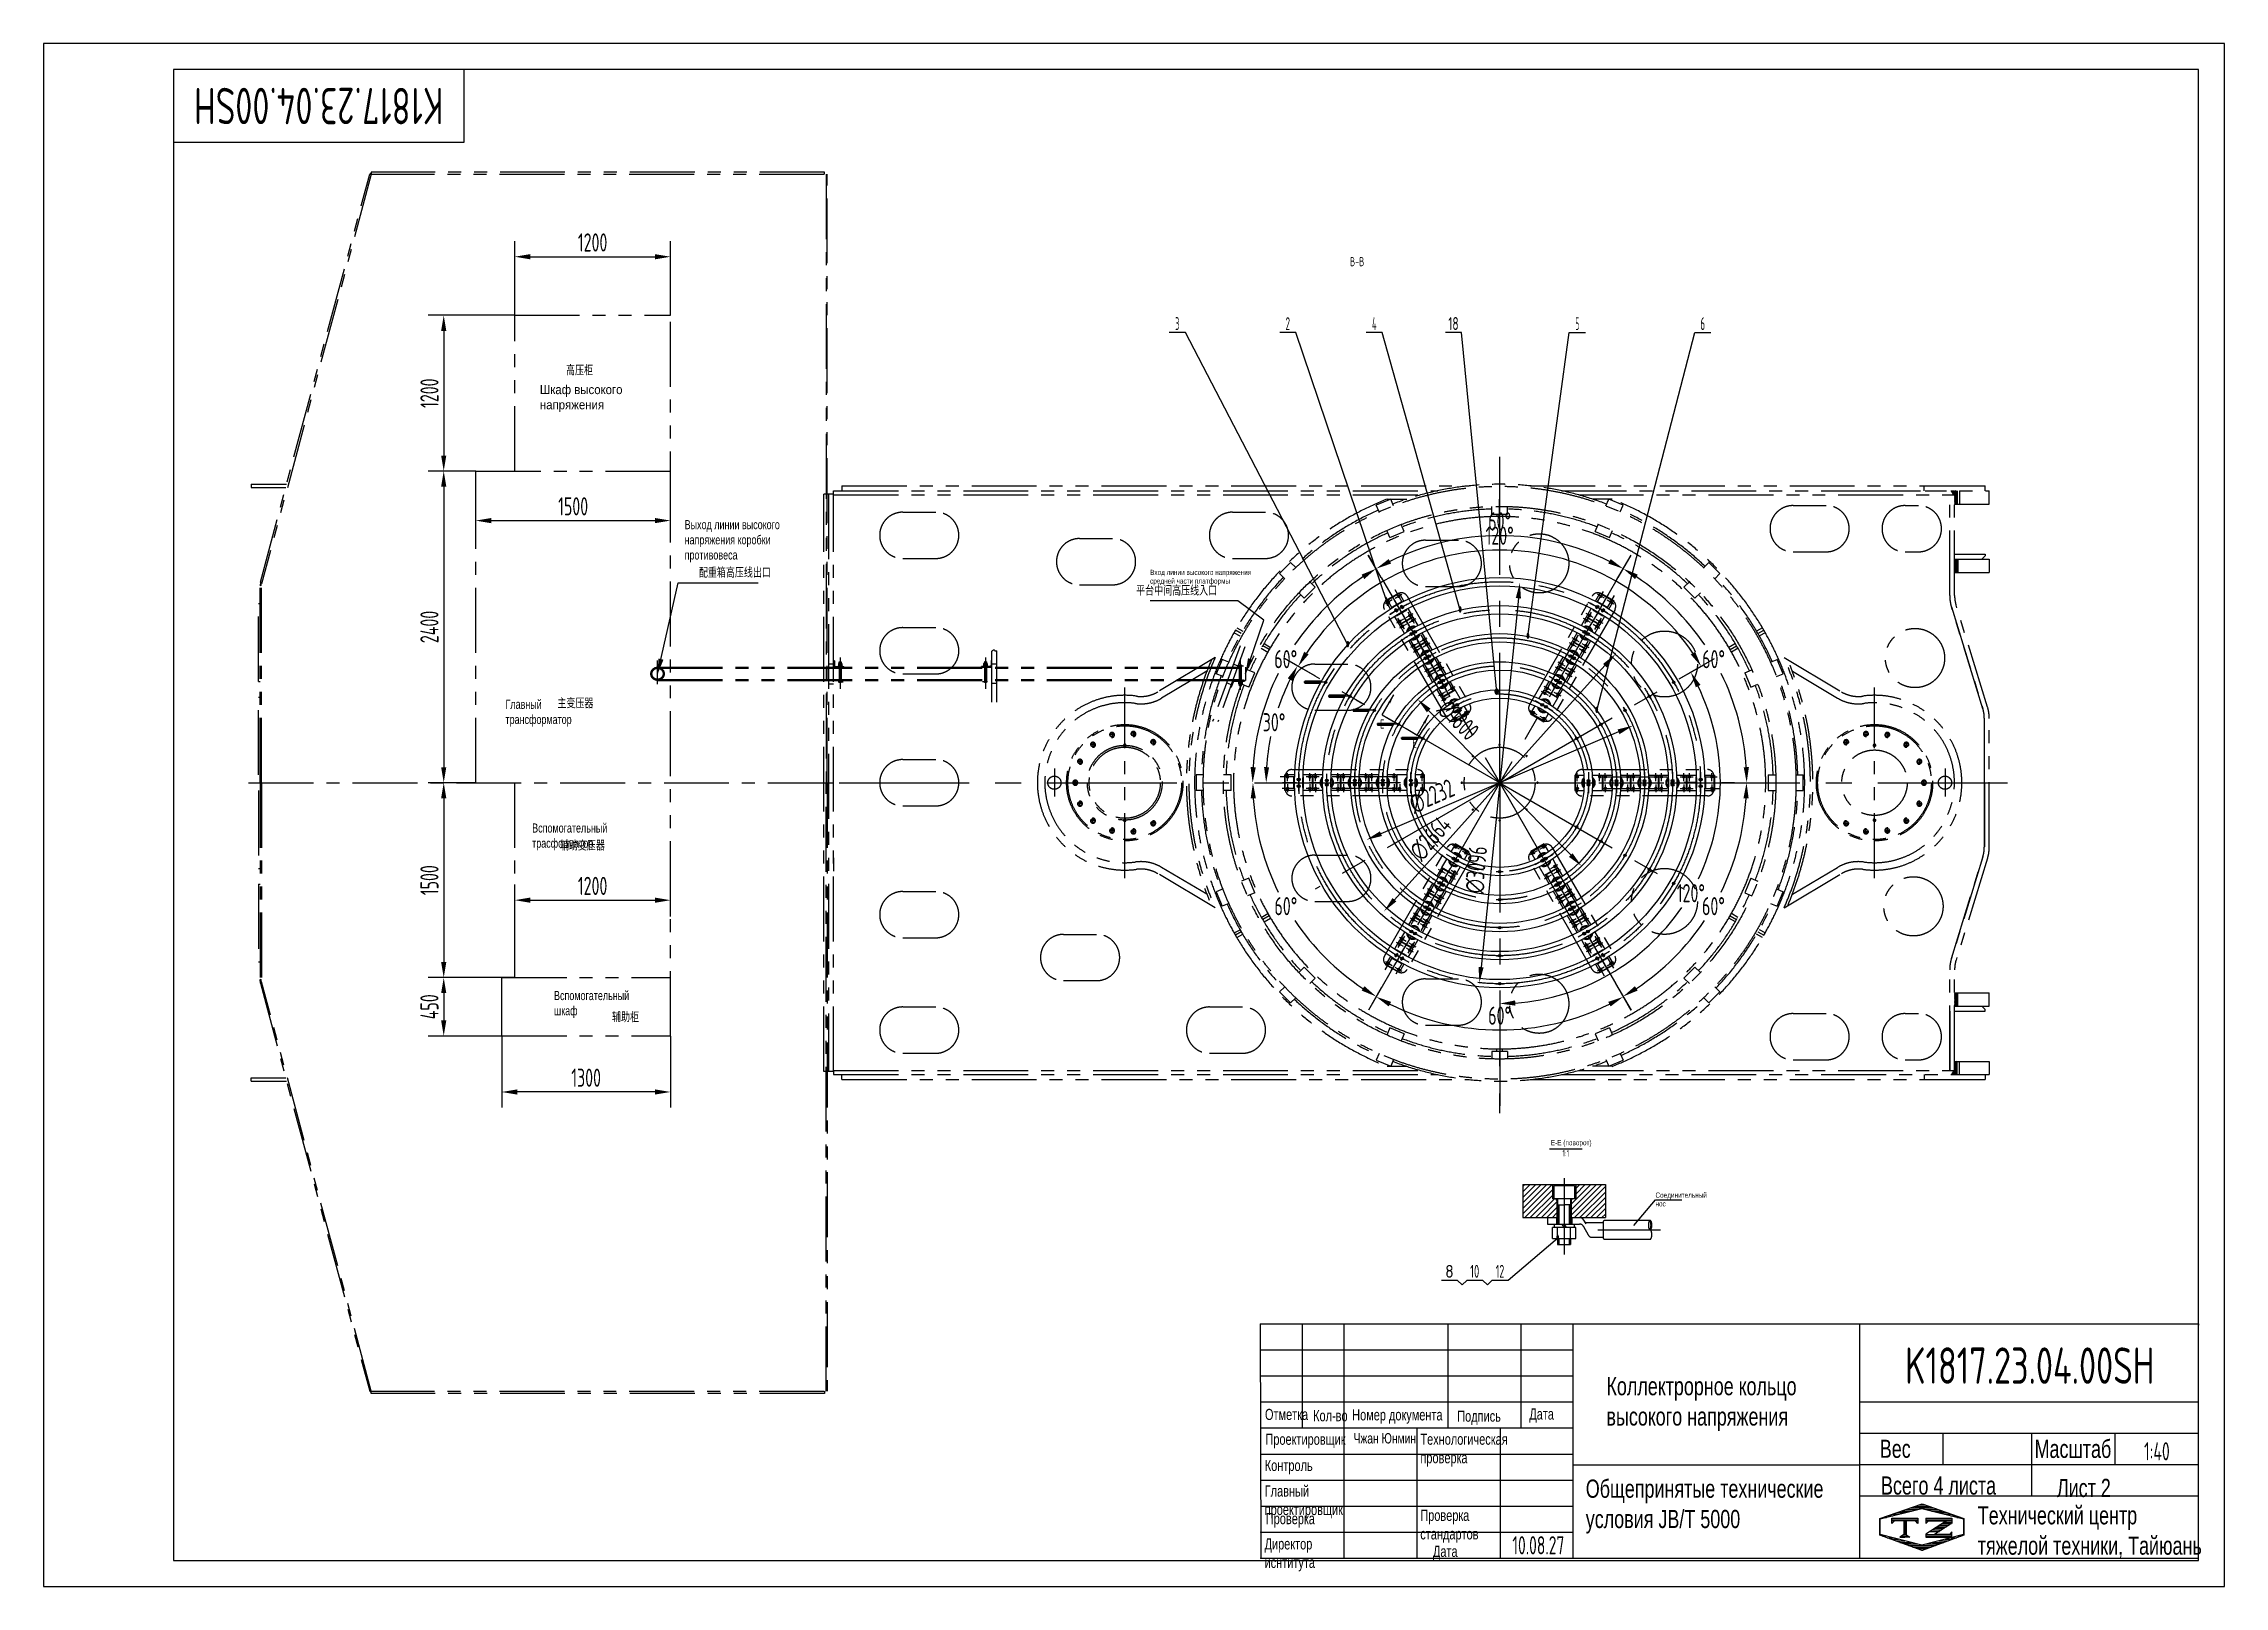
# Model space of a CAD drawing. Header units: millimetres. Extents: x 0 to 16800, y 0 to 11880.
import ezdxf
from ezdxf.enums import TextEntityAlignment as Align

# ---------------------------------------------------------------- set-up
doc = ezdxf.new("R2010")
doc.units = ezdxf.units.MM
doc.header["$LTSCALE"] = 400
for name, pattern in [('F', [0.75, 0.5, -0.25]), ('G', [2, 1.25, -0.25, 0.25, -0.25]), ('K', [2.5, 1.25, -0.25, 0.25, -0.25, 0.25, -0.25])]:
    doc.linetypes.add(name, pattern=pattern)
for name, color, linetype in [('01', 7, 'Continuous'), ('02', 1, 'Continuous'), ('04', 2, 'F'), ('05', 4, 'G'), ('07', 6, 'K'), ('08', 1, 'Continuous'), ('11', 3, 'Continuous'), ('THICK', 7, 'Continuous')]:
    doc.layers.add(name, color=color, linetype=linetype)
doc.styles.get("Standard").update_dxf_attribs({"font": 'isocp', "width": 0.707, "bigfont": 'intecad.shx'})
doc.dimstyles.new('INTE', dxfattribs={"dimscale": 40, "dimtxt": 3.5, "dimasz": 3, "dimexe": 3, "dimexo": 0, "dimgap": 1, "dimtad": 1, "dimdec": 1, "dimdsep": 46, "dimtxsty": 'Standard', "dimcen": 0, "dimclrd": 1, "dimclre": 1, "dimclrt": 3, "dimaunit": 1, "dimadec": 0, "dimazin": 0, "dimtfac": 1, "dimtdec": 1, "dimtmove": 0, "dimatfit": 0, "dimfxl": 1, "dimarcsym": 0})
doc.dimstyles.new('INTE$2', dxfattribs={"dimscale": 40, "dimtxt": 3.5, "dimasz": 3, "dimexe": 3, "dimexo": 0, "dimgap": 1, "dimtad": 1, "dimtih": 1, "dimtoh": 1, "dimdec": 1, "dimdsep": 46, "dimtxsty": 'Standard', "dimcen": 0, "dimclrd": 1, "dimclre": 1, "dimclrt": 3, "dimaunit": 1, "dimadec": 0, "dimazin": 0, "dimtfac": 1, "dimtdec": 1, "dimtmove": 0, "dimatfit": 0, "dimfxl": 1, "dimarcsym": 0})

msp = doc.modelspace()

# ---------------------------------------------------------------- texts
at = {"insert": (10091.62, 1180.32), "char_height": 80.08, "attachment_point": 1}
msp.add_mtext('{\\fArial|b0|i0|c204|p34;\\C3;Чжан Юнмин}', dxfattribs=at)
at = {"layer": '01', "ltscale": 2, "char_height": 70, "attachment_point": 1}
for s, insert, width in [('B-B', (10064.35, 10236.03), 2639.483), ('E', (10295.9, 6675.47), 55.115), ('E', (10545.12, 6527.67), 55.115)]:
    msp.add_mtext(s, dxfattribs=dict(at, insert=insert, width=width))
at = {"layer": '01', "attachment_point": 1}
for s, insert, char_height in [('{\\fArial|b0|i0|c204|p34;\\W0.9;\\C3;Шкаф высокого \\Pнапряжения}', (3823.01, 9251.02), 70), ('{\\fArial|b0|i0|c204|p34;\\C3;Выход линии высокого\\Pнапряжения коробки\\Pпротивовеса}', (4938.11, 8210.8), 70), ('{\\fArial|b0|i0|c204|p34;\\C3;Вход линии высокого напряжения\\Pсредней части платформы}', (8523.97, 7828.46), 40), ('{\\fArial|b0|i0|c204|p34;\\C3;Е-Е (поворот)}', (11611.11, 3436.47), 40), ('{\\fArial|b0|i0|c204|p34;\\C3;Коллектрорное кольцо\\Pвысокого напряжения}', (12039.55, 1611.7), 140), ('{\\fArial|b0|i0|c204|p34;Отметка}', (9408.96, 1366.74), 85.5722), ('{\\fArial|b0|i0|c204|p34;Кол-во}', (9780.06, 1356.9), 85.5722), ('{\\fArial|b0|i0|c204|p34;Номер документа}', (10080.65, 1363.48), 85.5722), ('{\\fArial|b0|i0|c204|p34;Подпись}', (10890.07, 1353.62), 85.5722), ('{\\fArial|b0|i0|c204|p34;Дата}', (11445.08, 1370.03), 85.5722), ('{\\fArial|b0|i0|c204|p34;Технологическая\\Pпроверка}', (10606.44, 1176.24), 85.5722), ('{\\fArial|b0|i0|c204|p34;Проектировщик}', (9412.72, 1175.6), 85.5722), ('{\\fArial|b0|i0|c204|p34;Вес}', (14145.55, 1129.58), 139.768), ('{\\fArial|b0|i0|c204|p34;Контроль}', (9407.81, 974.04), 85.5722), ('{\\fArial|b0|i0|c204|p34;Всего 4 листа}', (14154.82, 846.74), 140), ('{\\fArial|b0|i0|c204|p34;Главный\\Pпроектировщик}', (9407.05, 777.08), 85.5722), ('{\\fArial|b0|i0|c204|p34;Общепринятые технические\\Pусловия \\fArial|b0|i0|c0|p34;JB/T 5000}', (11880.3, 822.33), 140), ('{\\fArial|b0|i0|c204|p34;Лист 2}', (15509.39, 828), 140), ('{\\fArial|b0|i0|c204|p34;Проверка}', (9415.41, 564.26), 85.5722), ('{\\fArial|b0|i0|c204|p34;Проверка\\Pстандартов}', (10605.63, 589.68), 85.5722), ('{\\fArial|b0|i0|c204|p34;Технический центр\\Pтяжелой техники, Тайюань}', (14900.07, 617.27), 140), ('{\\fArial|b0|i0|c204|p34;Директор\\Pиснтитута}', (9405.74, 369.83), 85.5722), ('{\\fArial|b0|i0|c204|p34;Дата}', (10702.85, 312.64), 85.5722)]:
    msp.add_mtext(s, dxfattribs=dict(at, insert=insert, char_height=char_height))
at = {"layer": '01', "color": 3, "ltscale": 2, "char_height": 70}
for s, insert, attachment_point in [('配重箱高压线出口', (5048.19, 7767.54), 7), ('平台中间高压线入口', (9039.99, 7629.04), 9)]:
    msp.add_mtext(s, dxfattribs=dict(at, insert=insert, attachment_point=attachment_point))
at = {"layer": '01', "attachment_point": 1}
for s, insert, char_height, width in [('{\\fArial|b0|i0|c204|p34;\\C3;Главный трансформатор}', (3558.2, 6827.48), 70, 8.4387), ('{\\fArial|b0|i0|c204|p34;\\C3;Вспомогательный трасформатор}', (3763.57, 5874.77), 70, 4.2194), ('{\\fArial|b0|i0|c204|p34;\\C3;Вспомогательный шкаф}', (3932.1, 4584.51), 70, 3.3321), ('{\\fArial|b0|i0|c204|p34;\\C3;Соединительный нос}', (12417.35, 3032.67), 40, 1.8169)]:
    msp.add_mtext(s, dxfattribs=dict(at, insert=insert, char_height=char_height, width=width))
at = {"layer": '02', "ltscale": 2, "width": 0.605172}
for p, p2 in [((10342.08, 7548.02), (10366.08, 7548.02)), ((10900.91, 7498.08), (10924.91, 7498.08)), ((10035.41, 7230.63), (10059.41, 7230.63)), ((11422.47, 7295.67), (11446.47, 7295.67)), ((11953.09, 6724.43), (11977.09, 6724.43)), ((11651.64, 2659.8), (11675.64, 2659.8))]:
    msp.add_text('●', height=40, dxfattribs=at).set_placement(p, p2, align=Align.FIT)
at = {"layer": '02', "ltscale": 2, "insert": (11194.08, 6886.87), "char_height": 40, "attachment_point": 5}
msp.add_mtext('{\\fSimSun|b0|i0|c134|p2;●}', dxfattribs=at)
at = {"layer": '05', "insert": (15337.83, 1128.92), "char_height": 139.8239, "attachment_point": 1}
msp.add_mtext('{\\fArial|b0|i0|c204|p34;\\C0;Масштаб}', dxfattribs=at)
at = {"layer": '11', "width": 0.696239}
msp.add_text('K1817.23.04.00SH', height=280, rotation=180, dxfattribs=at).set_placement((3080.6, 11540), (1159.4, 11540), align=Align.FIT)
at = {"layer": '11', "ltscale": 2}
for s, height, width, p, p2 in [('3', 98.99, 0.527686, (8718.19, 9674.36), (8749.08, 9674.36)), ('2', 98.99, 0.562593, (9567.97, 9674.36), (9601.95, 9674.36)), ('4', 98.99, 0.543846, (10233.57, 9674.36), (10268.56, 9674.36)), ('5', 98.99, 0.527686, (11799.94, 9674.36), (11830.83, 9674.36)), ('6', 98.99, 0.600695, (12763.79, 9674.36), (12799.44, 9674.36)), ('8', 98.99, 1.210154, (10797.16, 2376.63), (10863.05, 2376.63)), ('10', 98.995, 0.672829, (10989.82, 2376.63), (11059.81, 2376.63)), ('12', 98.995, 0.599594, (11186.58, 2376.63), (11252.47, 2376.63))]:
    msp.add_text(s, height=height, dxfattribs=dict(at, width=width)).set_placement(p, p2, align=Align.FIT)
at = {"layer": '11', "ltscale": 2, "width": 0.707}
msp.add_text('18', height=100, dxfattribs=at).set_placement((10860.96, 9674.36), align=Align.CENTER)
at = {"layer": '11'}
for s, height, width, p, p2 in [('K1817.23.04.00SH', 280, 0.696239, (14339.4, 1560), (16260.6, 1560)), ('1:40', 140, 0.657692, (16180.98, 970), (16379.02, 970)), ('10.08.27', 140.14, 0.642055, (11314.72, 246.27), (11715.12, 246.27))]:
    msp.add_text(s, height=height, dxfattribs=dict(at, width=width)).set_placement(p, p2, align=Align.FIT)
at = {"layer": '11', "ltscale": 2, "insert": (11700.53, 3309.85), "char_height": 50, "attachment_point": 7}
msp.add_mtext('1:1', dxfattribs=at)

# ---------------------------------------------------------------- blocks, each defined once
blk = doc.blocks.new('weqwewqeqwe')
at = {"layer": '07', "linetype": 'K'}
h = blk.add_hatch(dxfattribs=at)
h.set_pattern_fill('_USER', color=6, scale=5, angle=45, style=0, double=1, pattern_type=0)
h.set_pattern_definition([(45, (30497.1774, 8025.098), (-3.5355339, 3.5355339), []), (135, (30497.1774, 8025.098), (-3.5355339, -3.5355339), [])])
h.paths.add_polyline_path([(41263, 17251), (41239, 17251), (41257, 17219), (41263, 17219)])
h = blk.add_hatch(dxfattribs=at)
h.set_pattern_fill('_USER', color=6, scale=5, angle=315, style=0, double=1, pattern_type=0)
h.set_pattern_definition([(45, (30497.1774, 19642.226), (3.535534, -3.535534), []), (315, (30497.1774, 19642.226), (-3.535534, -3.535534), [])])
h.paths.add_polyline_path([(41288, 16622), (41263, 16622), (41263, 16724), (41288, 16724)])
h.paths.add_polyline_path([(41263, 17219), (41263, 17251), (41282, 17251), (41282, 17149), (41263, 17149)])
h = blk.add_hatch(dxfattribs=at)
h.set_pattern_fill('_USER', color=6, scale=5, angle=315, style=0, double=1, pattern_type=0)
h.set_pattern_definition([(315, (30497.1774, 10363.2404), (3.535534, 3.535534), []), (45, (30497.1774, 10363.2404), (-3.535534, 3.535534), [])])
h.paths.add_polyline_path([(41288, 13384), (41263, 13384), (41263, 13282), (41288, 13282)])
h.paths.add_polyline_path([(41263, 12787), (41263, 12755), (41282, 12755), (41282, 12857), (41263, 12857)])
h = blk.add_hatch(dxfattribs=at)
h.set_pattern_fill('_USER', color=6, scale=5, angle=45, style=0, double=1, pattern_type=0)
h.set_pattern_definition([(315, (30497.1774, 21980.368), (-3.5355339, -3.5355339), []), (225, (30497.1774, 21980.368), (-3.5355339, 3.5355339), [])])
h.paths.add_polyline_path([(41263, 12755), (41239, 12755), (41257, 12787), (41263, 12787)])
at = {"layer": '05', "color": 142, "linetype": 'G'}
blk.add_line((37758, 12610), (37758, 12457), dxfattribs=at)
at = {"layer": '07', "color": 6, "linetype": 'K'}
for p, q in [((32551, 12780), (32551, 17225)), ((32627, 17225), (32551, 17225)), ((32589, 17225), (32589, 12780)), ((32627, 17251), (37282, 17251)), ((32627, 17219), (32627, 17251)), ((32627, 12780), (32627, 17225)), ((32627, 17219), (37150, 17219)), ((32691, 17289), (37524, 17289)), ((32691, 17289), (32691, 17251)), ((36919, 17186), (36808, 17140)), ((36830, 17088), (36808, 17140)), ((36892, 17187), (37044, 17187)), ((36940, 17134), (36919, 17186)), ((37758, 17073), (37758, 17187)), ((37758, 17073), (37758, 17187)), ((37993, 17289), (41028, 17289)), ((38235, 17251), (41257, 17251)), ((38367, 17219), (41263, 17219)), ((38625, 17187), (38473, 17187)), ((38576, 17134), (38598, 17186)), ((38709, 17140), (38598, 17186)), ((38687, 17088), (38709, 17140)), ((40019, 17137), (40273, 17137)), ((40501, 17251), (41530, 17251)), ((40882, 17137), (40984, 17137)), ((41028, 17289), (41498, 17289)), ((41028, 17251), (41028, 17289)), ((41225, 16444), (41225, 17219)), ((41257, 17219), (41239, 17251)), ((41263, 17219), (41263, 17251)), ((41263, 16444), (41263, 17219)), ((41263, 17149), (41530, 17149)), ((41282, 17251), (41282, 17149)), ((41301, 17251), (41301, 17149)), ((41498, 17251), (41498, 17289)), ((41530, 17149), (41530, 17251)), ((33160, 17086), (33414, 17086)), ((35700, 17086), (35954, 17086)), ((37022, 16937), (37000, 16991)), ((37698, 17071), (37698, 17130)), ((37698, 17071), (37818, 17071)), ((37736, 17071), (37736, 17053)), ((37780, 17071), (37780, 17053)), ((37818, 17071), (37818, 17130)), ((38494, 16937), (38517, 16991)), ((34522, 16883), (34776, 16883)), ((36911, 16891), (36889, 16945)), ((36911, 16891), (37022, 16937)), ((37186, 16870), (37440, 16870)), ((38494, 16937), (38605, 16891)), ((38605, 16891), (38628, 16945)), ((33160, 16730), (33414, 16730)), ((35700, 16730), (35954, 16730)), ((36148, 16698), (36063, 16614)), ((36187, 16659), (36148, 16698)), ((39330, 16659), (39369, 16698)), ((39454, 16614), (39369, 16698)), ((40019, 16781), (40273, 16781)), ((40882, 16781), (40984, 16781)), ((41263, 16762), (41498, 16762)), ((41263, 16724), (41530, 16724)), ((41288, 16724), (41288, 16622)), ((41473, 16724), (41498, 16749)), ((41498, 16762), (41498, 16749)), ((41530, 16724), (41530, 16622)), ((34522, 16527), (34776, 16527)), ((36102, 16574), (36063, 16614)), ((36253, 16423), (36212, 16465)), ((36253, 16423), (36338, 16508)), ((36338, 16508), (36297, 16549)), ((37186, 16514), (37440, 16514)), ((39178, 16508), (39220, 16549)), ((39178, 16508), (39263, 16423)), ((39263, 16423), (39305, 16465)), ((39415, 16574), (39454, 16614)), ((41225, 16444), (41225, 16622)), ((41263, 16622), (41530, 16622)), ((37353, 15501), (36870, 16338)), ((36888, 16407), (36977, 16458)), ((37046, 16440), (37529, 15603)), ((37987, 15603), (38471, 16440)), ((38647, 16338), (38163, 15501)), ((38539, 16458), (38628, 16407)), ((41238, 16357), (41481, 15573)), ((41481, 15573), (41238, 16357)), ((41517, 15584), (41275, 16369)), ((33160, 16197), (33414, 16197)), ((35713, 16158), (35757, 16133)), ((35768, 16152), (35724, 16177)), ((35734, 16195), (35779, 16169)), ((39783, 16195), (39738, 16169)), ((39748, 16152), (39793, 16177)), ((39748, 16152), (39793, 16177)), ((39804, 16158), (39759, 16133)), ((32677, 15966), (32677, 15727)), ((33797, 15966), (33797, 15727)), ((33847, 15623), (33847, 16017)), ((33885, 15624), (33885, 16018)), ((35567, 15966), (35125, 15703)), ((35758, 16057), (35547, 15475)), ((35796, 16050), (35587, 15471)), ((35922, 16038), (35972, 16009)), ((35983, 16028), (35933, 16057)), ((35943, 16074), (35993, 16045)), ((39574, 16074), (39523, 16045)), ((39534, 16028), (39584, 16057)), ((39595, 16038), (39545, 16009)), ((39551, 16038), (39584, 16057)), ((39950, 15966), (40391, 15703)), ((31271, 15893), (35799, 15893)), ((31271, 15885), (35799, 15885)), ((31271, 15799), (35799, 15799)), ((32589, 15918), (32627, 15918)), ((32627, 15943), (32631, 15943)), ((32627, 15893), (32627, 15943)), ((32707, 15893), (32627, 15893)), ((32633, 15941), (32633, 15907)), ((32642, 15899), (32677, 15899)), ((32662, 15902), (32662, 15899)), ((32677, 15902), (32662, 15902)), ((32662, 15899), (32669, 15899)), ((32664, 15921), (32664, 15906)), ((32677, 15921), (32664, 15921)), ((32664, 15906), (32677, 15906)), ((32677, 15906), (32665, 15906)), ((32665, 15906), (32665, 15902)), ((32665, 15902), (32677, 15902)), ((32669, 15935), (32669, 15921)), ((32669, 15935), (32685, 15935)), ((32669, 15921), (32669, 15906)), ((32669, 15902), (32669, 15893)), ((32669, 15893), (32669, 15781)), ((32671, 15921), (32671, 15935)), ((32677, 15902), (32675, 15906)), ((32677, 15922), (32677, 15905)), ((32677, 15921), (32691, 15921)), ((32677, 15908), (32677, 15900)), ((32677, 15906), (32680, 15902)), ((32691, 15906), (32677, 15906)), ((32677, 15906), (32690, 15906)), ((32677, 15904), (32677, 15897)), ((32690, 15902), (32677, 15902)), ((32677, 15902), (32692, 15902)), ((32677, 15899), (32705, 15899)), ((32683, 15921), (32683, 15935)), ((32685, 15935), (32685, 15921)), ((32685, 15921), (32685, 15906)), ((32685, 15902), (32685, 15893)), ((32692, 15899), (32685, 15899)), ((32685, 15893), (32685, 15781)), ((32690, 15906), (32690, 15902)), ((32691, 15921), (32691, 15906)), ((32692, 15902), (32692, 15899)), ((32707, 15893), (32707, 15897)), ((33160, 15841), (33414, 15841)), ((33767, 15893), (33767, 15897)), ((33767, 15893), (33847, 15893)), ((33797, 15899), (33769, 15899)), ((33797, 15902), (33782, 15902)), ((33782, 15902), (33782, 15899)), ((33782, 15899), (33789, 15899)), ((33797, 15921), (33783, 15921)), ((33783, 15921), (33783, 15906)), ((33783, 15906), (33797, 15906)), ((33785, 15906), (33785, 15902)), ((33797, 15906), (33785, 15906)), ((33785, 15902), (33797, 15902)), ((33789, 15935), (33789, 15921)), ((33805, 15935), (33789, 15935)), ((33789, 15921), (33789, 15906)), ((33789, 15902), (33789, 15893)), ((33789, 15893), (33789, 15781)), ((33791, 15921), (33791, 15935)), ((33797, 15906), (33795, 15902)), ((33797, 15922), (33797, 15905)), ((33797, 15921), (33810, 15921)), ((33797, 15908), (33797, 15900)), ((33797, 15902), (33799, 15906)), ((33797, 15906), (33809, 15906)), ((33810, 15906), (33797, 15906)), ((33797, 15904), (33797, 15897)), ((33797, 15902), (33812, 15902)), ((33809, 15902), (33797, 15902)), ((33832, 15899), (33797, 15899)), ((33803, 15921), (33803, 15935)), ((33805, 15935), (33805, 15921)), ((33805, 15921), (33805, 15906)), ((33805, 15902), (33805, 15893)), ((33812, 15899), (33805, 15899)), ((33805, 15893), (33805, 15781)), ((33809, 15906), (33809, 15902)), ((33810, 15921), (33810, 15906)), ((33812, 15902), (33812, 15899)), ((33841, 15941), (33841, 15907)), ((33847, 15943), (33843, 15943)), ((33847, 15893), (33847, 15943)), ((33847, 15918), (33885, 15918)), ((35503, 15862), (35154, 15654)), ((35621, 15953), (35575, 15842)), ((35627, 15821), (35575, 15842)), ((35673, 15932), (35621, 15953)), ((35707, 15916), (35743, 15903)), ((35747, 15903), (35786, 15903)), ((35754, 15791), (35754, 15903)), ((35762, 15717), (35762, 15956)), ((35770, 15791), (35770, 15903)), ((35799, 15893), (35799, 15791)), ((35871, 15850), (35816, 15872)), ((35825, 15739), (35871, 15850)), ((36335, 15917), (36589, 15917)), ((39646, 15850), (39701, 15872)), ((39646, 15850), (39692, 15739)), ((39844, 15932), (39895, 15953)), ((39890, 15821), (39941, 15842)), ((39941, 15842), (39895, 15953)), ((40013, 15862), (40362, 15654)), ((31271, 15791), (35799, 15791)), ((32589, 15765), (32627, 15765)), ((32627, 15581), (32627, 15683)), ((32662, 15781), (32701, 15781)), ((33813, 15781), (33773, 15781)), ((33885, 15766), (33847, 15766)), ((34870, 14268), (34870, 15737)), ((35656, 15773), (35691, 15760)), ((35684, 15741), (35690, 15739)), ((35704, 15778), (35690, 15739)), ((35792, 15791), (35712, 15791)), ((35714, 15791), (35799, 15791)), ((35714, 15785), (35762, 15785)), ((35747, 15782), (35747, 15785)), ((35747, 15785), (35754, 15785)), ((35762, 15782), (35747, 15782)), ((35749, 15778), (35762, 15778)), ((35749, 15763), (35749, 15778)), ((35762, 15763), (35749, 15763)), ((35750, 15778), (35750, 15782)), ((35750, 15782), (35762, 15782)), ((35762, 15778), (35750, 15778)), ((35754, 15782), (35754, 15791)), ((35754, 15763), (35754, 15778)), ((35754, 15749), (35754, 15763)), ((35754, 15749), (35770, 15749)), ((35756, 15763), (35756, 15749)), ((35762, 15782), (35760, 15778)), ((35762, 15780), (35762, 15787)), ((35762, 15785), (35792, 15785)), ((35762, 15776), (35762, 15784)), ((35762, 15778), (35765, 15782)), ((35775, 15782), (35762, 15782)), ((35762, 15782), (35777, 15782)), ((35762, 15762), (35762, 15779)), ((35776, 15778), (35762, 15778)), ((35762, 15778), (35775, 15778)), ((35762, 15763), (35776, 15763)), ((35768, 15763), (35768, 15749)), ((35770, 15782), (35770, 15791)), ((35777, 15785), (35770, 15785)), ((35770, 15763), (35770, 15778)), ((35770, 15749), (35770, 15763)), ((35825, 15739), (35770, 15761)), ((35775, 15778), (35775, 15782)), ((35776, 15763), (35776, 15778)), ((35777, 15782), (35777, 15785)), ((35792, 15791), (35792, 15785)), ((39692, 15739), (39747, 15761)), ((40646, 14268), (40646, 15737)), ((36335, 15561), (36589, 15561)), ((37511, 15534), (37422, 15483)), ((38095, 15483), (38006, 15534)), ((41492, 15460), (41492, 15498)), ((41492, 15003), (41492, 15498)), ((41492, 14508), (41492, 15498)), ((41530, 14508), (41530, 15498)), ((34648, 15295), (34603, 15295)), ((34625, 15317), (34625, 15272)), ((34794, 15371), (34749, 15371)), ((34772, 15393), (34772, 15348)), ((34883, 15290), (34857, 15290)), ((34959, 15378), (34914, 15378)), ((34937, 15400), (34937, 15355)), ((35111, 15315), (35066, 15315)), ((35089, 15337), (35089, 15292)), ((37765, 15295), (37751, 15295)), ((37758, 15288), (37758, 15302)), ((40405, 15315), (40450, 15315)), ((40428, 15337), (40428, 15292)), ((40558, 15378), (40603, 15378)), ((40580, 15400), (40580, 15355)), ((40633, 15290), (40659, 15290)), ((40722, 15371), (40767, 15371)), ((40745, 15393), (40745, 15348)), ((40869, 15295), (40914, 15295)), ((40891, 15317), (40891, 15272)), ((33160, 15181), (33414, 15181)), ((34548, 15164), (34503, 15164)), ((34525, 15186), (34525, 15141)), ((37545, 15209), (37559, 15209)), ((37552, 15202), (37552, 15216)), ((37972, 15209), (37958, 15209)), ((37965, 15202), (37965, 15216)), ((40969, 15164), (41014, 15164)), ((40992, 15186), (40992, 15141)), ((34328, 15112), (34328, 14898)), ((34512, 15003), (34467, 15003)), ((34512, 15003), (34467, 15003)), ((34489, 15025), (34489, 14980)), ((34489, 14980), (34489, 15025)), ((35420, 15063), (35420, 14943)), ((35476, 15063), (35420, 15063)), ((35690, 15063), (35631, 15063)), ((35690, 14943), (35690, 15063)), ((36107, 14951), (36107, 15054)), ((36157, 15104), (37124, 15104)), ((37174, 15054), (37174, 14951)), ((37459, 15003), (37473, 15003)), ((37459, 15003), (37473, 15003)), ((37466, 14996), (37466, 15010)), ((37466, 15010), (37466, 14996)), ((38057, 15003), (38043, 15003)), ((38057, 15003), (38043, 15003)), ((38050, 15010), (38050, 14996)), ((38050, 14996), (38050, 15010)), ((38342, 14951), (38342, 15054)), ((38392, 15104), (39359, 15104)), ((39409, 15054), (39409, 14951)), ((39827, 15063), (39827, 14943)), ((39827, 15063), (39886, 15063)), ((40041, 15063), (40096, 15063)), ((40096, 14943), (40096, 15063)), ((41005, 15003), (41050, 15003)), ((41005, 15003), (41050, 15003)), ((41027, 14980), (41027, 15025)), ((41027, 15025), (41027, 14980)), ((41189, 15112), (41189, 14898)), ((41492, 15003), (41492, 14508)), ((33160, 14825), (33414, 14825)), ((34548, 14842), (34503, 14842)), ((34525, 14819), (34525, 14864)), ((35476, 14943), (35420, 14943)), ((35690, 14943), (35631, 14943)), ((37124, 14901), (36157, 14901)), ((37545, 14796), (37559, 14796)), ((37552, 14803), (37552, 14789)), ((37972, 14796), (37958, 14796)), ((37965, 14803), (37965, 14789)), ((39359, 14901), (38392, 14901)), ((39827, 14943), (39886, 14943)), ((40041, 14943), (40096, 14943)), ((40969, 14842), (41014, 14842)), ((40992, 14819), (40992, 14864)), ((34648, 14711), (34603, 14711)), ((34625, 14688), (34625, 14733)), ((34794, 14635), (34749, 14635)), ((34772, 14612), (34772, 14657)), ((34883, 14715), (34857, 14715)), ((34959, 14628), (34914, 14628)), ((34937, 14605), (34937, 14650)), ((35111, 14691), (35066, 14691)), ((35089, 14668), (35089, 14713)), ((37765, 14711), (37751, 14711)), ((37758, 14718), (37758, 14704)), ((40405, 14691), (40450, 14691)), ((40428, 14668), (40428, 14713)), ((40558, 14628), (40603, 14628)), ((40580, 14605), (40580, 14650)), ((40633, 14715), (40659, 14715)), ((40722, 14635), (40767, 14635)), ((40745, 14612), (40745, 14657)), ((40869, 14711), (40914, 14711)), ((40891, 14688), (40891, 14733)), ((36870, 13667), (37353, 14504)), ((37422, 14523), (37511, 14471)), ((38006, 14471), (38095, 14523)), ((38163, 14504), (38647, 13667)), ((41492, 14546), (41492, 14508)), ((32627, 14425), (32627, 14323)), ((35567, 14040), (35125, 14302)), ((35503, 14144), (35154, 14351)), ((36335, 14445), (36589, 14445)), ((37529, 14403), (37046, 13565)), ((38471, 13565), (37987, 14403)), ((39950, 14040), (40391, 14302)), ((40013, 14144), (40362, 14351)), ((41238, 13648), (41481, 14433)), ((41481, 14433), (41238, 13648)), ((41517, 14421), (41275, 13637)), ((33160, 14165), (33414, 14165)), ((35627, 14185), (35575, 14163)), ((35575, 14163), (35621, 14053)), ((35825, 14267), (35770, 14244)), ((35871, 14156), (35816, 14133)), ((35871, 14156), (35825, 14267)), ((39692, 14267), (39646, 14156)), ((39646, 14156), (39701, 14133)), ((39692, 14267), (39747, 14244)), ((39890, 14185), (39941, 14163)), ((39895, 14053), (39941, 14163)), ((35673, 14074), (35621, 14053)), ((35922, 13966), (35973, 13995)), ((35983, 13978), (35933, 13949)), ((35943, 13931), (35993, 13960)), ((36335, 14089), (36589, 14089)), ((39574, 13931), (39523, 13960)), ((39534, 13978), (39584, 13949)), ((39594, 13966), (39544, 13995)), ((39551, 13968), (39584, 13949)), ((39844, 14074), (39895, 14053)), ((33160, 13809), (33414, 13809)), ((34399, 13835), (34653, 13835)), ((35714, 13846), (35758, 13871)), ((35768, 13854), (35724, 13828)), ((35734, 13810), (35779, 13836)), ((39783, 13810), (39738, 13836)), ((39748, 13854), (39793, 13828)), ((39748, 13854), (39793, 13828)), ((39803, 13846), (39759, 13871)), ((34399, 13479), (34653, 13479)), ((36253, 13583), (36212, 13541)), ((36338, 13498), (36253, 13583)), ((36338, 13498), (36296, 13456)), ((36977, 13547), (36888, 13599)), ((37186, 13492), (37440, 13492)), ((38628, 13599), (38539, 13547)), ((39263, 13583), (39178, 13498)), ((39178, 13498), (39220, 13456)), ((39263, 13583), (39305, 13541)), ((41225, 12787), (41225, 13562)), ((41263, 12787), (41263, 13562)), ((33160, 13276), (33414, 13276)), ((35523, 13276), (35777, 13276)), ((36102, 13431), (36063, 13392)), ((36063, 13392), (36148, 13307)), ((36187, 13347), (36148, 13307)), ((39330, 13347), (39369, 13307)), ((39369, 13307), (39454, 13392)), ((39415, 13431), (39454, 13392)), ((41263, 13384), (41530, 13384)), ((41263, 13282), (41530, 13282)), ((41288, 13282), (41288, 13384)), ((41473, 13282), (41498, 13257)), ((41530, 13282), (41530, 13384)), ((36911, 13115), (36889, 13060)), ((37022, 13069), (36911, 13115)), ((37186, 13136), (37440, 13136)), ((38605, 13115), (38494, 13069)), ((38605, 13115), (38628, 13060)), ((40019, 13225), (40273, 13225)), ((40882, 13225), (40984, 13225)), ((41225, 13244), (41225, 12787)), ((41263, 13244), (41498, 13244)), ((41498, 13244), (41498, 13257)), ((37022, 13069), (37000, 13014)), ((37736, 12934), (37736, 12953)), ((37780, 12934), (37780, 12953)), ((38494, 13069), (38517, 13014)), ((32627, 12780), (32551, 12780)), ((32627, 12787), (37150, 12787)), ((32627, 12787), (32627, 12755)), ((33160, 12920), (33414, 12920)), ((35523, 12920), (35777, 12920)), ((36830, 12917), (36808, 12866)), ((36808, 12866), (36919, 12820)), ((36892, 12819), (37044, 12819)), ((36940, 12871), (36919, 12820)), ((37818, 12934), (37698, 12934)), ((37698, 12934), (37698, 12875)), ((37758, 12933), (37758, 12819)), ((37758, 12933), (37758, 12819)), ((37818, 12934), (37818, 12875)), ((38367, 12787), (41263, 12787)), ((38625, 12819), (38473, 12819)), ((38576, 12871), (38598, 12820)), ((38598, 12820), (38709, 12866)), ((38687, 12917), (38709, 12866)), ((40019, 12869), (40273, 12869)), ((40882, 12869), (40984, 12869)), ((41257, 12787), (41239, 12755)), ((41263, 12857), (41530, 12857)), ((41263, 12787), (41263, 12755)), ((41282, 12755), (41282, 12857)), ((41301, 12755), (41301, 12857)), ((41530, 12857), (41530, 12755)), ((32627, 12755), (37282, 12755)), ((32691, 12717), (32691, 12755)), ((32691, 12717), (37524, 12717)), ((37993, 12717), (41028, 12717)), ((38235, 12755), (41530, 12755)), ((41028, 12755), (41028, 12717)), ((41028, 12717), (41498, 12717)), ((41498, 12755), (41498, 12717))]:
    blk.add_line(p, q, dxfattribs=at)
for centre, radius in [((37758, 15003), 2283), ((37758, 15003), 2128), ((38063, 16692), 228), ((39028, 15917), 254), ((40958, 15963), 228), ((35762, 15903), 8), ((32677, 15781), 8), ((33797, 15781), 8), ((34870, 15003), 448), ((34870, 15003), 438), ((34870, 15003), 438), ((34870, 15003), 288), ((34625, 15295), 15.6), ((34772, 15371), 15.6), ((34870, 15290), 8), ((34937, 15378), 15.6), ((35089, 15315), 15.6), ((37758, 15295), 3), ((40646, 15003), 448), ((40646, 15003), 438), ((40646, 15003), 438), ((40428, 15315), 15.6), ((40580, 15378), 15.6), ((40646, 15290), 8), ((40745, 15371), 15.6), ((40891, 15295), 15.6), ((34525, 15164), 15.6), ((34870, 15003), 274), ((37758, 15003), 273), ((37552, 15209), 3), ((37965, 15209), 3), ((40646, 15003), 252), ((40646, 15003), 252), ((40992, 15164), 15.6), ((34328, 15003), 50.8), ((34489, 15003), 15.6), ((34489, 15003), 15.6), ((37466, 15003), 3), ((37466, 15003), 3), ((38050, 15003), 3), ((38050, 15003), 3), ((41027, 15003), 15.6), ((41027, 15003), 15.6), ((41189, 15003), 50.8), ((34525, 14842), 15.6), ((37552, 14796), 3), ((37965, 14796), 3), ((40992, 14842), 15.6), ((34625, 14711), 15.6), ((34772, 14635), 15.6), ((34870, 14715), 8), ((34937, 14628), 15.6), ((35089, 14691), 15.6), ((37758, 14711), 3), ((40428, 14691), 15.6), ((40580, 14628), 15.6), ((40646, 14715), 8), ((40745, 14635), 15.6), ((40891, 14711), 15.6), ((39028, 14089), 254), ((40946, 14051), 228), ((38063, 13301), 228)]:
    blk.add_circle(centre, radius, dxfattribs=at)
for centre, radius, start, end in [((37758, 15003), 2350, 111.6338, 150), ((37758, 15003), 2298, 68.9959, 111.0036), ((37758, 15003), 2350, 30, 68.3662), ((40019, 16959), 178, 90, 270), ((40273, 16959), 178, 270, 90), ((40882, 16959), 178, 90.0003, 270.0003), ((40984, 16959), 178, 270.0003, 90.0003), ((33160, 16908), 178, 90, 270), ((33414, 16908), 178, 270, 90), ((35700, 16908), 178, 90.0004, 270.0004), ((35954, 16908), 178, 270.0004, 90.0004), ((37758, 15003), 2050, 90, 150), ((37758, 15003), 2298, 113.9959, 133.5036), ((37758, 15003), 2108, 91.6306, 110.8689), ((37758, 15003), 2050, 30, 90), ((37758, 15003), 2108, 69.1306, 88.3689), ((37758, 15003), 2298, 46.4959, 66.0036), ((34522, 16705), 178, 90.0004, 270.0004), ((34776, 16705), 178, 270.0004, 90.0004), ((37758, 15003), 2108, 114.1306, 133.3689), ((37186, 16692), 178, 90, 270), ((37440, 16692), 178, 270, 90), ((37758, 15003), 2108, 46.6306, 65.8689), ((37758, 15003), 2298, 136.4959, 156.0036), ((37002, 16415), 50, 30, 120), ((38514, 16415), 50, 60, 150), ((37758, 15003), 2298, 23.9959, 43.5036), ((37758, 15003), 2108, 136.6306, 155.8689), ((36913, 16363), 50, 120, 210), ((38603, 16363), 50, 330, 60), ((37758, 15003), 2108, 24.1306, 43.3689), ((41517, 16444), 292, 180, 197.1817), ((41517, 16444), 292, 180, 197.1817), ((41517, 16444), 254, 180, 197.1817), ((33160, 16019), 178, 90, 270), ((33414, 16019), 178, 270, 90), ((37758, 15003), 2350, 150, 210), ((37758, 15003), 2350, 330, 30), ((37758, 15003), 2394, 156.2807, 203.7193), ((37758, 15003), 2050, 150, 210), ((37758, 15003), 2050, 330, 30), ((37758, 15003), 2394, 336.2807, 23.7193), ((32631, 15941), 1.98, 0.0089, 90), ((32642, 15907), 8.5, 180, 270), ((32705, 15897), 1.98, 0, 90.046), ((33769, 15897), 1.98, 89.954, 180), ((33832, 15907), 8.5, 270, 0), ((33843, 15941), 1.98, 90, 179.9911), ((37758, 15003), 2413, 156.9081, 203.0919), ((37758, 15003), 2298, 158.9959, 178.5036), ((36335, 15739), 178, 90, 270), ((36589, 15739), 178, 270, 90), ((37758, 15003), 2298, 1.4959, 21.0036), ((37758, 15003), 2413, 336.9081, 23.0919), ((34870, 15003), 673, 82.2504, 277.7496), ((34995, 15921), 311, 262.2504, 300.7667), ((34995, 15921), 254, 262.2504, 300.7667), ((37758, 15003), 2108, 159.1306, 178.3689), ((35714, 15775), 16, 90, 160.0733), ((35714, 15775), 10, 90, 160.0733), ((37758, 15003), 2108, 1.6306, 20.8689), ((40521, 15921), 311, 239.2333, 277.7496), ((40521, 15921), 254, 239.2333, 277.7496), ((40646, 15003), 673, 262.2504, 97.7496), ((34870, 15003), 616, 82.2504, 277.7496), ((37397, 15526), 50, 210, 300), ((37486, 15578), 50, 300, 30), ((38031, 15578), 50, 150, 240), ((38120, 15526), 50, 240, 330), ((40646, 15003), 616, 262.2504, 97.7496), ((41238, 15498), 254, 0, 17.1817), ((41238, 15498), 254, 0, 17.1817), ((41238, 15498), 292, 0, 17.1817), ((34625, 15295), 19.5, 260, 170), ((34772, 15371), 19.5, 260, 170), ((34870, 15290), 10, 260, 170), ((34937, 15378), 19.5, 260, 170), ((35089, 15315), 19.5, 260, 170), ((37758, 15295), 4, 190, 100), ((40428, 15315), 19.5, 10, 280), ((40580, 15378), 19.5, 10, 280), ((40646, 15290), 10, 10, 280), ((40745, 15371), 19.5, 10, 280), ((40891, 15295), 19.5, 10, 280), ((33160, 15003), 178, 90, 270), ((33414, 15003), 178, 270, 90), ((34525, 15164), 19.5, 260, 170), ((37552, 15209), 4, 80, 350), ((37965, 15209), 4, 190, 100), ((40992, 15164), 19.5, 10, 280), ((34489, 15003), 19.5, 260, 170), ((34489, 15003), 19.5, 190, 100), ((36157, 15054), 50, 90, 180), ((37124, 15054), 50, 0, 90), ((37466, 15003), 4, 80, 350), ((37466, 15003), 4, 10, 280), ((38050, 15003), 4, 260, 170), ((38050, 15003), 4, 190, 100), ((38392, 15054), 50, 90, 180), ((39359, 15054), 50, 0, 90), ((41027, 15003), 19.5, 80, 350), ((41027, 15003), 19.5, 10, 280), ((34525, 14842), 19.5, 190, 100), ((37758, 15003), 2298, 181.4959, 201.0036), ((37758, 15003), 2108, 181.6306, 200.8689), ((36157, 14951), 50, 180, 270), ((37124, 14951), 50, 270, 0), ((37552, 14796), 4, 10, 280), ((37965, 14796), 4, 260, 170), ((38392, 14951), 50, 180, 270), ((39359, 14951), 50, 270, 0), ((37758, 15003), 2108, 339.1306, 358.3689), ((37758, 15003), 2298, 338.9959, 358.5036), ((40992, 14842), 19.5, 80, 350), ((34625, 14711), 19.5, 190, 100), ((34772, 14635), 19.5, 190, 100), ((34870, 14715), 10, 190.0016, 100.0016), ((34937, 14628), 19.5, 190, 100), ((35089, 14691), 19.5, 190, 100), ((37758, 14711), 4, 260, 170), ((40428, 14691), 19.5, 80, 350), ((40580, 14628), 19.5, 80, 350), ((40646, 14715), 10, 79.9984, 349.9984), ((40745, 14635), 19.5, 80, 350), ((40891, 14711), 19.5, 80, 350), ((37397, 14479), 50, 60, 150), ((37486, 14428), 50, 330, 60), ((38031, 14428), 50, 120, 210), ((38120, 14479), 50, 30, 120), ((41238, 14508), 254, 342.8183, 0), ((41238, 14508), 254, 342.8183, 0), ((41238, 14508), 292, 342.8183, 0), ((34995, 14084), 311, 59.2333, 97.7496), ((34995, 14084), 254, 59.2333, 97.7496), ((36335, 14267), 178, 89.9996, 269.9996), ((36589, 14267), 178, 269.9996, 89.9996), ((40521, 14084), 311, 82.2504, 120.7667), ((40521, 14084), 254, 82.2504, 120.7667), ((33160, 13987), 178, 89.9996, 269.9996), ((33414, 13987), 178, 269.9996, 89.9996), ((37758, 15003), 2108, 204.1306, 223.3689), ((37758, 15003), 2108, 316.6306, 335.8689), ((37758, 15003), 2298, 203.9959, 223.5036), ((37758, 15003), 2050, 210, 270), ((37758, 15003), 2050, 270, 330), ((37758, 15003), 2298, 316.4959, 336.0036), ((34399, 13657), 178, 90, 270), ((34653, 13657), 178, 270, 90), ((37758, 15003), 2350, 210, 248.3662), ((37758, 15003), 2350, 291.6338, 330), ((36913, 13642), 50, 150, 240), ((38603, 13642), 50, 300, 30), ((41517, 13562), 292, 162.8183, 180), ((41517, 13562), 254, 162.8183, 180), ((37758, 15003), 2108, 226.6306, 245.8689), ((37002, 13590), 50, 240, 330), ((37186, 13314), 178, 89.9996, 269.9996), ((37440, 13314), 178, 269.9996, 89.9996), ((38514, 13590), 50, 210, 300), ((37758, 15003), 2108, 294.1306, 313.3689), ((33160, 13098), 178, 89.9996, 269.9996), ((33414, 13098), 178, 269.9996, 89.9996), ((35523, 13098), 178, 90, 270), ((35777, 13098), 178, 270, 90), ((37758, 15003), 2298, 226.4959, 246.0036), ((37758, 15003), 2298, 293.9959, 313.5036), ((40019, 13047), 178, 89.9997, 269.9997), ((40273, 13047), 178, 269.9997, 89.9997), ((40882, 13047), 178, 89.9997, 269.9997), ((40984, 13047), 178, 269.9997, 89.9997), ((37758, 15003), 2108, 249.1306, 268.3689), ((37758, 15003), 2108, 271.6306, 290.8689), ((37758, 15003), 2298, 248.9959, 291.0036)]:
    blk.add_arc(centre, radius, start, end, dxfattribs=at)
blk.add_spline([(33847, 16017), (33865, 16025), (33872, 16018), (33877, 16018), (33885, 16018)], degree=3, dxfattribs=at)
blk = doc.blocks.new('*D106')
at = {"layer": '08', "color": 1, "lineweight": -2}
for p, q in [((2914, 24752), (2547, 24752)), ((2667, 24632), (2667, 23372)), ((3214, 23252), (2547, 23252))]:
    blk.add_line(p, q, dxfattribs=at)
at = {"layer": '08', "color": 1}
for points in [[(2647, 24632), (2687, 24632), (2667, 24752)], [(2647, 23372), (2687, 23372), (2667, 23252)]]:
    blk.add_solid(points, dxfattribs=at)
at = {"layer": 'Defpoints', "color": 0}
for p in [(2914, 24752), (2667, 23252), (3214, 23252)]:
    blk.add_point(p, dxfattribs=at)
at = {"layer": '08', "color": 3, "insert": (2557, 24002), "char_height": 140, "attachment_point": 5, "rotation": 90}
blk.add_mtext('1500', dxfattribs=at)
blk = doc.blocks.new('*D107')
at = {"layer": '08', "color": 1, "lineweight": -2}
for p, q in [((3114, 23252), (2547, 23252)), ((2667, 23132), (2667, 22922)), ((3114, 22802), (2547, 22802))]:
    blk.add_line(p, q, dxfattribs=at)
at = {"layer": '08', "color": 1}
for points in [[(2647, 23132), (2687, 23132), (2667, 23252)], [(2647, 22922), (2687, 22922), (2667, 22802)]]:
    blk.add_solid(points, dxfattribs=at)
at = {"layer": 'Defpoints', "color": 0}
for p in [(3114, 23252), (2667, 22802), (3114, 22802)]:
    blk.add_point(p, dxfattribs=at)
at = {"layer": '08', "color": 3, "insert": (2557, 23027), "char_height": 140, "attachment_point": 5, "rotation": 90}
blk.add_mtext('450', dxfattribs=at)
blk = doc.blocks.new('*D108')
at = {"layer": '08', "color": 1, "lineweight": -2}
for p, q in [((3114, 22802), (3114, 22251)), ((4414, 22802), (4414, 22251)), ((4294, 22371), (3234, 22371))]:
    blk.add_line(p, q, dxfattribs=at)
at = {"layer": '08', "color": 1}
for points in [[(3234, 22391), (3234, 22351), (3114, 22371)], [(4294, 22391), (4294, 22351), (4414, 22371)]]:
    blk.add_solid(points, dxfattribs=at)
at = {"layer": 'Defpoints', "color": 0}
for p in [(3114, 22802), (4414, 22802), (3114, 22371)]:
    blk.add_point(p, dxfattribs=at)
at = {"layer": '08', "color": 3, "insert": (3764, 22481), "char_height": 140, "attachment_point": 5}
blk.add_mtext('1300', dxfattribs=at)
blk = doc.blocks.new('*D109')
at = {"layer": '08', "color": 1, "lineweight": -2}
for p, q in [((2914, 27152), (2547, 27152)), ((2667, 27032), (2667, 24872)), ((2914, 24752), (2547, 24752))]:
    blk.add_line(p, q, dxfattribs=at)
at = {"layer": '08', "color": 1}
for points in [[(2647, 27032), (2687, 27032), (2667, 27152)], [(2647, 24872), (2687, 24872), (2667, 24752)]]:
    blk.add_solid(points, dxfattribs=at)
at = {"layer": 'Defpoints', "color": 0}
for p in [(2914, 27152), (2667, 24752), (2914, 24752)]:
    blk.add_point(p, dxfattribs=at)
at = {"layer": '08', "color": 3, "insert": (2557, 25952), "char_height": 140, "attachment_point": 5, "rotation": 90}
blk.add_mtext('2400', dxfattribs=at)
blk = doc.blocks.new('*D110')
at = {"layer": '08', "color": 1, "lineweight": -2}
for p, q in [((3214, 23723), (3214, 23968)), ((4414, 23723), (4414, 23968)), ((3334, 23848), (4294, 23848))]:
    blk.add_line(p, q, dxfattribs=at)
at = {"layer": '08', "color": 1}
for points in [[(3334, 23868), (3334, 23828), (3214, 23848)], [(4294, 23868), (4294, 23828), (4414, 23848)]]:
    blk.add_solid(points, dxfattribs=at)
at = {"layer": 'Defpoints', "color": 0}
for p in [(3214, 23723), (4414, 23848), (4414, 23723)]:
    blk.add_point(p, dxfattribs=at)
at = {"layer": '08', "color": 3, "insert": (3814, 23958), "char_height": 140, "attachment_point": 5}
blk.add_mtext('1200', dxfattribs=at)
blk = doc.blocks.new('*D111')
at = {"layer": '08', "color": 1, "lineweight": -2}
for p, q in [((2914, 26613), (2914, 26891)), ((4414, 26692), (4414, 26891)), ((3034, 26771), (4294, 26771))]:
    blk.add_line(p, q, dxfattribs=at)
at = {"layer": '08', "color": 1}
for points in [[(3034, 26791), (3034, 26751), (2914, 26771)], [(4294, 26791), (4294, 26751), (4414, 26771)]]:
    blk.add_solid(points, dxfattribs=at)
at = {"layer": 'Defpoints', "color": 0}
for p in [(4414, 26771), (2914, 26613), (4414, 26692)]:
    blk.add_point(p, dxfattribs=at)
at = {"layer": '08', "color": 3, "insert": (3664, 26881), "char_height": 140, "attachment_point": 5}
blk.add_mtext('1500', dxfattribs=at)
blk = doc.blocks.new('*D112')
at = {"layer": '08', "color": 1, "lineweight": -2}
for p, q in [((3214, 28352), (2547, 28352)), ((2667, 28232), (2667, 27272)), ((2914, 27152), (2547, 27152))]:
    blk.add_line(p, q, dxfattribs=at)
at = {"layer": '08', "color": 1}
for points in [[(2647, 28232), (2687, 28232), (2667, 28352)], [(2647, 27272), (2687, 27272), (2667, 27152)]]:
    blk.add_solid(points, dxfattribs=at)
at = {"layer": 'Defpoints', "color": 0}
for p in [(3214, 28352), (2667, 27152), (2914, 27152)]:
    blk.add_point(p, dxfattribs=at)
at = {"layer": '08', "color": 3, "insert": (2557, 27752), "char_height": 140, "attachment_point": 5, "rotation": 90}
blk.add_mtext('1200', dxfattribs=at)
blk = doc.blocks.new('*D113')
at = {"layer": '08', "color": 1, "lineweight": -2}
for p, q in [((3214, 28352), (3214, 28923)), ((4414, 28352), (4414, 28923)), ((3334, 28803), (4294, 28803))]:
    blk.add_line(p, q, dxfattribs=at)
at = {"layer": '08', "color": 1}
for points in [[(3334, 28823), (3334, 28783), (3214, 28803)], [(4294, 28823), (4294, 28783), (4414, 28803)]]:
    blk.add_solid(points, dxfattribs=at)
at = {"layer": 'Defpoints', "color": 0}
for p in [(4414, 28803), (3214, 28352), (4414, 28352)]:
    blk.add_point(p, dxfattribs=at)
at = {"layer": '08', "color": 3, "insert": (3814, 28913), "char_height": 140, "attachment_point": 5}
blk.add_mtext('1200', dxfattribs=at)
blk = doc.blocks.new('*D91')
at = {"layer": '08', "color": 1, "lineweight": -2, "ltscale": 2}
blk.add_line((11764, 5632), (10670, 6745), dxfattribs=at)
at = {"layer": '08', "color": 1, "ltscale": 2}
for points in [[(10685, 6759), (10656, 6731), (10586, 6830)], [(11778, 5646), (11750, 5618), (11848, 5547)]]:
    blk.add_solid(points, dxfattribs=at)
at = {"layer": 'Defpoints', "color": 0, "ltscale": 2}
for p in [(10586, 6830), (11848, 5547)]:
    blk.add_point(p, dxfattribs=at)
at = {"layer": '08', "color": 3, "ltscale": 2, "insert": (10897, 6671), "char_height": 140, "attachment_point": 5, "rotation": 314.5064}
blk.add_mtext('∅1800', dxfattribs=at)
blk = doc.blocks.new('*D92')
at = {"layer": '08', "color": 1, "lineweight": -2, "ltscale": 2}
blk.add_line((12133, 6581), (10302, 5796), dxfattribs=at)
at = {"layer": '08', "color": 1, "ltscale": 2}
for points in [[(12125, 6599), (12140, 6562), (12243, 6628)], [(10294, 5814), (10310, 5778), (10191, 5749)]]:
    blk.add_solid(points, dxfattribs=at)
at = {"layer": 'Defpoints', "color": 0, "ltscale": 2}
for p in [(12243, 6628), (10191, 5749)]:
    blk.add_point(p, dxfattribs=at)
at = {"layer": '08', "color": 3, "ltscale": 2, "insert": (10694, 6084), "char_height": 140, "attachment_point": 5, "rotation": 23.2053}
blk.add_mtext('∅2232', dxfattribs=at)
blk = doc.blocks.new('*D93')
at = {"layer": '08', "color": 1, "lineweight": -2, "ltscale": 2}
blk.add_line((12028, 7090), (10407, 5287), dxfattribs=at)
at = {"layer": '08', "color": 1, "ltscale": 2}
for points in [[(12013, 7103), (12042, 7076), (12108, 7179)], [(10392, 5301), (10421, 5274), (10326, 5198)]]:
    blk.add_solid(points, dxfattribs=at)
at = {"layer": 'Defpoints', "color": 0, "ltscale": 2}
for p in [(12108, 7179), (10326, 5198)]:
    blk.add_point(p, dxfattribs=at)
at = {"layer": '08', "color": 3, "ltscale": 2, "insert": (10685, 5761), "char_height": 140, "attachment_point": 5, "rotation": 48.0308}
blk.add_mtext('∅2664', dxfattribs=at)
blk = doc.blocks.new('*D94')
at = {"layer": '08', "color": 1, "lineweight": -2, "ltscale": 2}
blk.add_line((11361, 7609), (11074, 4768), dxfattribs=at)
at = {"layer": '08', "color": 1, "ltscale": 2}
for points in [[(11341, 7611), (11381, 7607), (11373, 7729)], [(11054, 4770), (11093, 4766), (11061, 4648)]]:
    blk.add_solid(points, dxfattribs=at)
at = {"layer": 'Defpoints', "color": 0, "ltscale": 2}
for p in [(11373, 7729), (11061, 4648)]:
    blk.add_point(p, dxfattribs=at)
at = {"layer": '08', "color": 3, "ltscale": 2, "insert": (11039, 5519), "char_height": 140, "attachment_point": 5, "rotation": 84.2294}
blk.add_mtext('∅3096', dxfattribs=at)
blk = doc.blocks.new('*D95')
at = {"layer": '08', "color": 1, "lineweight": -2, "ltscale": 2}
blk.add_line((10305, 7769), (10205, 7941), dxfattribs=at)
for start, end in [(123.6129, 146.0967), (153.7552, 176.3871)]:
    blk.add_arc((11217, 6188), 1903, start, end, dxfattribs=at)
at = {"layer": '08', "color": 1, "ltscale": 2}
for points in [[(10153, 7791), (10174, 7757), (10265, 7837)], [(9338, 6308), (9298, 6309), (9314, 6188)]]:
    blk.add_solid(points, dxfattribs=at)
at = {"layer": 'Defpoints', "color": 0, "ltscale": 2}
for p in [(10305, 7769), (9759, 7412), (6129, 6188), (15180, 6188), (12108, 4645)]:
    blk.add_point(p, dxfattribs=at)
at = {"layer": '08', "color": 3, "ltscale": 2, "insert": (9569, 7140), "char_height": 140, "attachment_point": 5}
blk.add_mtext('60°', dxfattribs=at)
blk = doc.blocks.new('*D96')
at = {"layer": '08', "color": 1, "lineweight": -2, "ltscale": 2}
blk.add_line((10360, 4703), (10206, 4438), dxfattribs=at)
for start, end in [(183.6163, 206.2413), (213.9071, 236.3837)]:
    blk.add_arc((11217, 6188), 1902, start, end, dxfattribs=at)
at = {"layer": '08', "color": 1, "ltscale": 2}
for points in [[(9299, 6068), (9339, 6069), (9316, 6188)], [(10175, 4622), (10154, 4588), (10266, 4542)]]:
    blk.add_solid(points, dxfattribs=at)
at = {"layer": 'Defpoints', "color": 0, "ltscale": 2}
for p in [(12110, 7735), (6129, 6188), (15180, 6188), (9430, 5538), (10360, 4703)]:
    blk.add_point(p, dxfattribs=at)
at = {"layer": '08', "color": 3, "ltscale": 2, "insert": (9570, 5238), "char_height": 140, "attachment_point": 5}
blk.add_mtext('60°', dxfattribs=at)
blk = doc.blocks.new('*D97')
at = {"layer": '08', "color": 1, "lineweight": -2, "ltscale": 2}
blk.add_line((12130, 7769), (12229, 7941), dxfattribs=at)
for start, end in [(33.9033, 56.3871), (3.6129, 26.2448)]:
    blk.add_arc((11217, 6188), 1903, start, end, dxfattribs=at)
at = {"layer": '08', "color": 1, "ltscale": 2}
for points in [[(12260, 7757), (12281, 7791), (12169, 7837)], [(13137, 6309), (13097, 6308), (13120, 6188)]]:
    blk.add_solid(points, dxfattribs=at)
at = {"layer": 'Defpoints', "color": 0, "ltscale": 2}
for p in [(12130, 7769), (13006, 6839), (7254, 6188), (16305, 6188), (10326, 4645)]:
    blk.add_point(p, dxfattribs=at)
at = {"layer": '08', "color": 3, "ltscale": 2, "insert": (12865, 7140), "char_height": 140, "attachment_point": 5}
blk.add_mtext('60°', dxfattribs=at)
blk = doc.blocks.new('*D98')
at = {"layer": '08', "color": 1, "lineweight": -2, "ltscale": 2}
blk.add_line((12075, 4703), (12228, 4438), dxfattribs=at)
for start, end in [(333.7587, 356.3837), (303.6163, 326.0929)]:
    blk.add_arc((11217, 6188), 1902, start, end, dxfattribs=at)
at = {"layer": '08', "color": 1, "ltscale": 2}
for points in [[(13095, 6069), (13135, 6068), (13119, 6188)], [(12280, 4588), (12259, 4622), (12168, 4542)]]:
    blk.add_solid(points, dxfattribs=at)
at = {"layer": 'Defpoints', "color": 0, "ltscale": 2}
for p in [(10324, 7735), (7254, 6188), (16305, 6188), (12674, 4966), (12075, 4703)]:
    blk.add_point(p, dxfattribs=at)
at = {"layer": '08', "color": 3, "ltscale": 2, "insert": (12864, 5238), "char_height": 140, "attachment_point": 5}
blk.add_mtext('60°', dxfattribs=at)
blk = doc.blocks.new('*D99')
at = {"layer": '08', "color": 1, "lineweight": -2, "ltscale": 2}
for p, q in [((10305, 7769), (10206, 7940)), ((12110, 7735), (12229, 7940))]:
    blk.add_line(p, q, dxfattribs=at)
blk.add_arc((11217, 6188), 1903, 63.6134, 116.3866, dxfattribs=at)
at = {"layer": '08', "color": 1, "ltscale": 2}
for points in [[(10381, 7876), (10362, 7911), (10266, 7837)], [(12072, 7911), (12053, 7876), (12169, 7837)]]:
    blk.add_solid(points, dxfattribs=at)
at = {"layer": 'Defpoints', "color": 0, "ltscale": 2}
for p in [(11548, 8063), (10305, 7769), (12110, 7735), (10360, 4703), (12108, 4645)]:
    blk.add_point(p, dxfattribs=at)
at = {"layer": '08', "color": 3, "ltscale": 2, "insert": (11217, 8202), "char_height": 140, "attachment_point": 5}
blk.add_mtext('60°', dxfattribs=at)
blk = doc.blocks.new('*D100')
at = {"layer": '08', "color": 1, "lineweight": -2, "ltscale": 2}
for p, q in [((10305, 4608), (10206, 4436)), ((12110, 4642), (12229, 4436))]:
    blk.add_line(p, q, dxfattribs=at)
blk.add_arc((11217, 6188), 1903, 243.6134, 296.3866, dxfattribs=at)
at = {"layer": '08', "color": 1, "ltscale": 2}
for points in [[(10362, 4466), (10381, 4501), (10266, 4540)], [(12053, 4501), (12072, 4466), (12169, 4540)]]:
    blk.add_solid(points, dxfattribs=at)
at = {"layer": 'Defpoints', "color": 0, "ltscale": 2}
for p in [(12108, 7732), (10360, 7674), (10305, 4608), (12110, 4642), (10887, 4314)]:
    blk.add_point(p, dxfattribs=at)
at = {"layer": '08', "color": 3, "ltscale": 2, "insert": (11217, 4395), "char_height": 140, "attachment_point": 5}
blk.add_mtext('60°', dxfattribs=at)
blk = doc.blocks.new('*D101')
at = {"layer": '08', "color": 1, "lineweight": -2, "ltscale": 2}
blk.add_line((9797, 7008), (9555, 7148), dxfattribs=at)
for start, end in [(153.8213, 161.3404), (168.5979, 176.1787)]:
    blk.add_arc((11217, 6188), 1800, start, end, dxfattribs=at)
at = {"layer": '08', "color": 1, "ltscale": 2}
for points in [[(9584, 6992), (9620, 6973), (9659, 7088)], [(9441, 6308), (9402, 6309), (9418, 6188)]]:
    blk.add_solid(points, dxfattribs=at)
at = {"layer": 'Defpoints', "color": 0, "ltscale": 2}
for p in [(9797, 7008), (9526, 6804), (6129, 6188), (11217, 6188), (15180, 6188)]:
    blk.add_point(p, dxfattribs=at)
at = {"layer": '08', "color": 3, "ltscale": 2, "insert": (9479, 6654), "char_height": 140, "attachment_point": 5}
blk.add_mtext('30°', dxfattribs=at)
blk = doc.blocks.new('*D102')
at = {"layer": '08', "color": 1, "lineweight": -2, "ltscale": 2}
for p, q in [((9797, 7008), (9561, 7145)), ((12601, 6988), (12873, 7145))]:
    blk.add_line(p, q, dxfattribs=at)
blk.add_arc((11217, 6188), 1792, 33.8366, 146.1634, dxfattribs=at)
at = {"layer": '08', "color": 1, "ltscale": 2}
for points in [[(9745, 7176), (9711, 7197), (9665, 7085)], [(12723, 7197), (12689, 7176), (12769, 7085)]]:
    blk.add_solid(points, dxfattribs=at)
at = {"layer": 'Defpoints', "color": 0, "ltscale": 2}
for p in [(11830, 7873), (9797, 7008), (12601, 6988), (11217, 6188), (11217, 6188)]:
    blk.add_point(p, dxfattribs=at)
at = {"layer": '08', "color": 3, "ltscale": 2, "insert": (11217, 8091), "char_height": 140, "attachment_point": 5}
blk.add_mtext('120°', dxfattribs=at)
blk = doc.blocks.new('*D103')
at = {"layer": '08', "color": 1, "lineweight": -2, "ltscale": 2}
blk.add_line((12601, 6988), (12794, 7099), dxfattribs=at)
for start, end in [(334.1955, 25.9558), (274.0442, 325.6187)]:
    blk.add_arc((11217, 6188), 1700, start, end, dxfattribs=at)
at = {"layer": '08', "color": 1, "ltscale": 2}
for points in [[(12728, 6923), (12764, 6942), (12690, 7039)], [(11338, 4472), (11336, 4512), (11217, 4488)]]:
    blk.add_solid(points, dxfattribs=at)
at = {"layer": 'Defpoints', "color": 0, "ltscale": 2}
for p in [(12601, 6988), (11217, 6188), (11217, 6188), (12310, 4886), (11217, 3700)]:
    blk.add_point(p, dxfattribs=at)
at = {"layer": '08', "color": 3, "ltscale": 2, "insert": (12690, 5338), "char_height": 140, "attachment_point": 5}
blk.add_mtext('120°', dxfattribs=at)
blk = doc.blocks.new('*U114')
at = {"layer": '01'}
for p, q in [((0, 9), (-8, 4)), ((-8, 4), (-8, 0)), ((-8, -4), (-8, 0)), ((8, 4), (0, 9)), ((8, 0), (8, 4)), ((8, 0), (8, -4)), ((0, -9), (-8, -4)), ((8, -4), (0, -9))]:
    blk.add_line(p, q, dxfattribs=at)
at = {"layer": '05'}
for p, q in [((-10, 0), (9, 0)), ((0, -11), (0, 10))]:
    blk.add_line(p, q, dxfattribs=at)
blk = doc.blocks.new('EWR')
for p, q in [((12728, 6233), (12728, 6143)), ((12803, 6233), (12803, 6143))]:
    blk.add_line(p, q)
at = {"layer": '01', "color": 7, "linetype": 'Continuous'}
for p, q in [((11795, 6248), (11867, 6248)), ((11795, 6248), (11795, 6128)), ((11931, 6248), (12007, 6248)), ((12007, 6248), (12007, 6128)), ((12011, 6248), (12083, 6248)), ((12011, 6248), (12011, 6128)), ((12011, 6248), (12083, 6248)), ((12147, 6248), (12223, 6248)), ((12223, 6248), (12223, 6128)), ((12227, 6248), (12227, 6128)), ((12227, 6248), (12299, 6248)), ((12364, 6248), (12439, 6248)), ((12439, 6248), (12439, 6128)), ((12443, 6248), (12443, 6128)), ((12443, 6248), (12516, 6248)), ((12580, 6248), (12655, 6248)), ((12655, 6248), (12655, 6128)), ((12659, 6248), (12659, 6128)), ((12659, 6248), (12732, 6248)), ((12796, 6248), (12871, 6248)), ((12871, 6248), (12871, 6128)), ((11795, 6128), (11867, 6128)), ((11931, 6128), (12007, 6128)), ((12011, 6128), (12083, 6128)), ((12011, 6128), (12083, 6128)), ((12147, 6128), (12223, 6128)), ((12227, 6128), (12299, 6128)), ((12364, 6128), (12439, 6128)), ((12443, 6128), (12516, 6128)), ((12580, 6128), (12655, 6128)), ((12659, 6128), (12732, 6128)), ((12796, 6128), (12871, 6128))]:
    blk.add_line(p, q, dxfattribs=at)
at = {"layer": '01'}
for p, q in [((12732, 6233), (12728, 6233)), ((12803, 6233), (12796, 6233)), ((12739, 6189), (12639, 6189)), ((12728, 6143), (12732, 6143)), ((12796, 6143), (12803, 6143))]:
    blk.add_line(p, q, dxfattribs=at)
for centre in [(12765, 6214), (11901, 6204), (11901, 6172), (12117, 6204), (12117, 6172), (12333, 6204), (12333, 6172), (12549, 6204), (12549, 6172), (12765, 6163)]:
    blk.add_circle(centre, 11, dxfattribs=at)
at = {"layer": '01', "color": 7, "linetype": 'Continuous'}
for centre, radius, start, end in [((11901, 6188), 52.5, 128.8581, 231.0737), ((11901, 6188), 45, 136.3078, 223.624), ((11901, 6188), 52.5, 306.2074, 53.7244), ((11901, 6188), 45, 314.2927, 45.6391), ((12117, 6188), 52.5, 128.8581, 231.0737), ((12117, 6188), 45, 136.3078, 223.624), ((12117, 6188), 52.5, 306.2074, 53.7244), ((12117, 6188), 45, 314.2927, 45.6391), ((12333, 6188), 52.5, 128.604, 231.341), ((12333, 6188), 45, 136.1162, 223.8288), ((12333, 6188), 52.5, 306.4665, 53.4785), ((12333, 6188), 45, 314.4912, 45.4538), ((12549, 6188), 52.5, 128.4328, 231.5211), ((12549, 6188), 45, 135.9872, 223.9668), ((12549, 6188), 52.5, 306.642, 53.3119), ((12549, 6188), 45, 314.6257, 45.3282)]:
    blk.add_arc(centre, radius, start, end, dxfattribs=at)
at = {"layer": '05', "color": 142, "linetype": 'G'}
for p, q in [((11815, 6200), (11815, 6262)), ((11901, 6269), (11901, 6109)), ((11987, 6200), (11987, 6262)), ((12007, 6233), (12732, 6233)), ((12031, 6200), (12031, 6262)), ((12117, 6269), (12117, 6109)), ((12203, 6200), (12203, 6262)), ((12247, 6200), (12247, 6262)), ((12333, 6269), (12333, 6109)), ((12419, 6200), (12419, 6262)), ((12463, 6200), (12463, 6262)), ((12549, 6269), (12549, 6119)), ((12635, 6200), (12635, 6262)), ((12679, 6200), (12679, 6262)), ((12796, 6233), (12893, 6233)), ((12851, 6200), (12851, 6262)), ((11815, 6176), (11815, 6115)), ((11982, 6188), (12891, 6188)), ((12007, 6143), (12732, 6143)), ((12031, 6176), (12031, 6115)), ((12203, 6176), (12203, 6115)), ((12247, 6176), (12247, 6115)), ((12419, 6176), (12419, 6115)), ((12463, 6176), (12463, 6115)), ((12635, 6176), (12635, 6115)), ((12679, 6176), (12679, 6115)), ((12796, 6143), (12907, 6143)), ((12851, 6176), (12851, 6115))]:
    blk.add_line(p, q, dxfattribs=at)
at = {"layer": '05', "color": 4, "linetype": 'G'}
for p, q in [((12765, 6119), (12765, 6273)), ((12748, 6214), (12782, 6214)), ((12748, 6163), (12782, 6163))]:
    blk.add_line(p, q, dxfattribs=at)
at = {"layer": '05'}
for p, q in [((11891, 6204), (11913, 6204)), ((11891, 6172), (11913, 6172)), ((12107, 6204), (12129, 6204)), ((12107, 6172), (12129, 6172)), ((12323, 6204), (12345, 6204)), ((12323, 6172), (12345, 6172)), ((12539, 6204), (12561, 6204)), ((12539, 6172), (12561, 6172))]:
    blk.add_line(p, q, dxfattribs=at)
at = {"layer": '05', "rotation": 90}
for p in [(11815, 6233), (11987, 6233), (12031, 6233), (12203, 6233), (12247, 6233), (12419, 6233), (12463, 6233), (12635, 6233), (12679, 6233), (12851, 6233), (11815, 6143), (12031, 6143), (12203, 6143), (12247, 6143), (12419, 6143), (12463, 6143), (12635, 6143), (12679, 6143), (12851, 6143)]:
    blk.add_blockref('*U114', p, dxfattribs=at)
blk = doc.blocks.new('*U134', base_point=(251.96, 168.31))
at = {"layer": '01'}
for p, q in [((251.96, 168.31), (251.96, 182.31)), ((195.96, 168.31), (251.96, 168.31))]:
    blk.add_line(p, q, dxfattribs=at)
blk = doc.blocks.new('*U135')
at = {"layer": '04'}
blk.add_blockref('*U134', (0, 0), dxfattribs=at)
blk = doc.blocks.new('*U136')
at = {"layer": '01'}
for points in [[(415, 292), (25, 292)], [(25, 292), (25, 5)], [(415, 5), (415, 292)], [(25, 5), (415, 5)]]:
    blk.add_lwpolyline(points, dxfattribs=at)
at = {"layer": '02'}
for points in [[(420, 297), (0, 297)], [(0, 297), (0, 0)], [(420, 0), (420, 297)], [(0, 0), (420, 0)]]:
    blk.add_lwpolyline(points, dxfattribs=at)
blk = doc.blocks.new('*X140')
at = {"color": 0}
for p, q in [((127.06, 7.8), (132.06, 7.8)), ((127.06, 7.5), (132.06, 7.5)), ((127.06, 7.2), (127.32, 7.2)), ((127.84, 5.4), (129.64, 5.4)), ((128.3, 5.7), (130.1, 5.7)), ((128.77, 6), (130.57, 6)), ((129.23, 6.3), (131.04, 6.3)), ((129.7, 6.6), (131.51, 6.6)), ((130.16, 6.9), (131.98, 6.9)), ((130.62, 7.2), (132.06, 7.2))]:
    blk.add_line(p, q, dxfattribs=at)
blk = doc.blocks.new('*X141')
at = {"color": 0}
for p, q in [((127.06, 4.8), (132.06, 4.8)), ((127.06, 4.5), (132.06, 4.5)), ((131.84, 5.1), (132.06, 5.1))]:
    blk.add_line(p, q, dxfattribs=at)
blk = doc.blocks.new('*X139')
at = {"color": 0}
for p, q in [((122.34, 4.5), (123.72, 4.5)), ((122.82, 4.8), (123.24, 4.8))]:
    blk.add_line(p, q, dxfattribs=at)
blk = doc.blocks.new('*X138')
at = {"color": 0}
for p, q in [((120.53, 7.8), (125.53, 7.8)), ((120.53, 7.5), (125.53, 7.5)), ((120.53, 7.2), (120.79, 7.2)), ((125.27, 7.2), (125.53, 7.2))]:
    blk.add_line(p, q, dxfattribs=at)
blk = doc.blocks.new('*X137')
at = {"color": 0}
for p, q in [((119.8, 8.4), (120.72, 8.4)), ((120.66, 8.7), (121.92, 8.7)), ((121.52, 9), (123.12, 9)), ((122.38, 9.3), (124.32, 9.3)), ((123.24, 9.6), (125.52, 9.6)), ((124.1, 9.9), (128.52, 9.9)), ((124.97, 10.2), (127.67, 10.2)), ((125.83, 10.5), (126.82, 10.5)), ((127.02, 9.6), (129.37, 9.6)), ((128.22, 9.3), (130.22, 9.3)), ((129.42, 9), (131.07, 9)), ((130.62, 8.7), (131.92, 8.7)), ((131.82, 8.4), (132.77, 8.4)), ((118.22, 7.8), (118.32, 7.8)), ((118.22, 7.5), (118.27, 7.5)), ((118.22, 7.2), (118.27, 7.2)), ((118.22, 6.9), (118.27, 6.9)), ((118.22, 6.6), (118.27, 6.6)), ((118.22, 6.3), (118.27, 6.3)), ((118.22, 6), (118.27, 6)), ((118.22, 5.7), (118.27, 5.7)), ((118.22, 5.4), (118.27, 5.4)), ((118.22, 5.1), (118.27, 5.1)), ((118.22, 4.8), (118.27, 4.8)), ((118.79, 4.5), (119.42, 4.5)), ((118.94, 8.1), (119.52, 8.1)), ((119.61, 4.2), (120.62, 4.2)), ((131.92, 4.2), (132.95, 4.2)), ((133.02, 8.1), (133.62, 8.1)), ((133.12, 4.5), (133.76, 4.5)), ((134.22, 7.8), (134.32, 7.8)), ((134.27, 7.5), (134.32, 7.5)), ((134.27, 7.2), (134.32, 7.2)), ((134.27, 6.9), (134.32, 6.9)), ((134.27, 6.6), (134.32, 6.6)), ((134.27, 6.3), (134.32, 6.3)), ((134.27, 6), (134.32, 6)), ((134.27, 5.7), (134.32, 5.7)), ((134.27, 5.4), (134.32, 5.4)), ((134.27, 5.1), (134.32, 5.1)), ((134.27, 4.8), (134.32, 4.8)), ((120.43, 3.9), (121.82, 3.9)), ((121.26, 3.6), (123.02, 3.6)), ((122.08, 3.3), (124.22, 3.3)), ((122.91, 3), (125.42, 3)), ((123.73, 2.7), (128.89, 2.7)), ((124.55, 2.4), (128.07, 2.4)), ((125.38, 2.1), (127.26, 2.1)), ((126.2, 1.8), (126.45, 1.8)), ((127.12, 3), (129.7, 3)), ((128.32, 3.3), (130.51, 3.3)), ((129.52, 3.6), (131.32, 3.6)), ((130.72, 3.9), (132.14, 3.9))]:
    blk.add_line(p, q, dxfattribs=at)
blk = doc.blocks.new('zsadfasd')
at = {"layer": '07', "linetype": 'K'}
for points in [[(2098.19, 29438.89), (2108.19, 29438.89), (2108.19, 29448.89)], [(1252.19, 26268.46), (1254.77, 26295.83), (1265.58, 26289.59), (1264.19, 26284.39), (1264.19, 26275.39)], [(1252.19, 23236.33), (1254.77, 23208.95), (1265.58, 23215.19), (1264.19, 23220.39), (1264.19, 23229.4)], [(2098.19, 20065.89), (2108.19, 20065.89), (2108.19, 20055.89)]]:
    blk.add_hatch(color=6, dxfattribs=at).paths.add_polyline_path(points)
at = {"layer": '05'}
for p, q in [((4314.19, 25511.78), (4314.19, 25694.95)), ((1164.19, 24752.39), (5714.19, 24752.39))]:
    blk.add_line(p, q, dxfattribs=at)
at = {"layer": '07', "color": 6, "linetype": 'K'}
for p, q in [((1254.77, 26295.83), (2096.71, 29438.89)), ((2109.19, 29438.89), (1264.19, 26284.39)), ((2096.71, 29438.89), (5620.19, 29438.89)), ((2108.19, 29448.89), (2098.19, 29438.89)), ((5601.19, 29454.89), (2108.19, 29454.89)), ((2108.19, 29454.89), (2108.19, 29438.89)), ((5601.19, 29438.89), (5601.19, 29454.89)), ((5614.19, 29438.89), (5614.19, 24752.39)), ((5620.19, 24752.39), (5620.19, 29438.89)), ((3214.19, 27152.38), (3214.19, 28352.38)), ((3214.19, 28352.38), (4414.19, 28352.38)), ((4414.19, 22802.38), (4414.19, 28352.38)), ((1183.19, 27050.89), (1457.03, 27050.89)), ((1183.19, 27050.89), (1183.19, 27025.89)), ((2914.19, 24752.38), (2914.19, 27152.38)), ((2914.19, 27152.38), (4414.19, 27152.38)), ((1183.19, 27025.89), (1450.34, 27025.89)), ((1254.77, 26295.83), (1252.19, 26268.46)), ((1264.19, 26275.39), (1252.19, 26268.46)), ((1252.19, 24752.39), (1252.19, 26268.46)), ((1265.58, 26289.59), (1254.77, 26295.83)), ((1264.19, 24752.39), (1264.19, 26284.39)), ((1240.19, 25532.39), (1240.19, 26132.39)), ((1240.19, 26132.39), (1252.19, 26132.39)), ((1240.19, 25532.39), (1252.19, 25532.39)), ((1240.19, 24812.39), (1240.19, 25412.39)), ((1240.19, 25412.39), (1252.19, 25412.39)), ((1252.19, 24752.39), (1252.19, 23236.33)), ((1264.19, 24752.39), (1264.19, 23220.39)), ((3214.19, 23252.38), (3214.19, 24752.38)), ((5614.19, 20065.89), (5614.19, 24752.39)), ((5620.19, 24752.39), (5620.19, 20065.89)), ((1240.19, 24692.39), (1240.19, 24092.39)), ((1240.19, 24092.39), (1252.19, 24092.39)), ((1240.19, 23972.39), (1240.19, 23372.39)), ((1240.19, 23972.39), (1252.19, 23972.39)), ((1240.19, 23372.39), (1252.19, 23372.39)), ((1254.77, 23208.95), (1252.19, 23236.33)), ((1264.19, 23229.4), (1252.19, 23236.33)), ((1265.58, 23215.19), (1254.77, 23208.95)), ((1254.77, 23208.95), (2096.71, 20065.89)), ((2109.19, 20065.89), (1264.19, 23220.39)), ((3114.19, 23252.38), (4414.19, 23252.38)), ((3114.19, 22802.38), (3114.19, 23252.38)), ((3114.19, 22802.38), (4414.19, 22802.38)), ((1183.19, 22478.89), (1450.34, 22478.89)), ((1183.19, 22453.89), (1183.19, 22478.89)), ((1183.19, 22453.89), (1457.03, 22453.89)), ((2096.71, 20065.89), (5620.19, 20065.89)), ((2108.19, 20055.89), (2098.19, 20065.89)), ((2108.19, 20049.89), (2108.19, 20065.89)), ((5601.19, 20049.89), (2108.19, 20049.89)), ((5601.19, 20065.89), (5601.19, 20049.89))]:
    blk.add_line(p, q, dxfattribs=at)
for radius in [51, 43]:
    blk.add_circle((4314.19, 25591.39), radius, dxfattribs=at)
at = {"layer": '01', "color": 3, "width": 0.707}
for s, p in [('高压柜', (3609.44, 27890.48)), ('主变压器', (3542.95, 25326.54)), ('辅助变压器', (3562.15, 24230.86)), ('辅助柜', (3963.48, 22909.33))]:
    blk.add_text(s, height=70, dxfattribs=at).set_placement(p)
at = {"layer": '08'}
for base, p1, p2, picture, middle in [((4414.19, 28802.68), (3214.19, 28352.38), (4414.19, 28352.38), '*D113', (3814.19, 28912.69)), ((4414.19, 26770.55), (2914.19, 26612.67), (4414.19, 26691.61), '*D111', (3664.19, 26880.55)), ((3114.19, 22371.04), (4414.19, 22802.38), (3114.19, 22802.38), '*D108', (3764.19, 22481.04))]:
    dim = blk.add_linear_dim(base=base, p1=p1, p2=p2, dimstyle='INTE', dxfattribs=at)
    dim.commit()
    dim.dimension.update_dxf_attribs({"geometry": picture, "text_midpoint": middle})
for base, p1, p2, picture, middle in [((2667.33, 27152.38), (3214.19, 28352.38), (2914.19, 27152.38), '*D112', (2557.31, 27752.38)), ((2667.33, 24752.38), (2914.19, 27152.38), (2914.19, 24752.38), '*D109', (2557.31, 25952.38)), ((2667.33, 23252.38), (2914.19, 24752.38), (3214.19, 23252.38), '*D106', (2557.33, 24002.38)), ((2667.33, 22802.38), (3114.19, 23252.38), (3114.19, 22802.38), '*D107', (2557.33, 23027.38))]:
    dim = blk.add_linear_dim(base=base, p1=p1, p2=p2, angle=90, dimstyle='INTE', dxfattribs=at)
    dim.commit()
    dim.dimension.update_dxf_attribs({"geometry": picture, "text_midpoint": middle})
dim = blk.add_linear_dim(base=(4414.19, 23847.76), p1=(3214.19, 23722.92), p2=(4414.19, 23722.92), dimstyle='INTE', dxfattribs=at)
dim.commit()
dim.dimension.update_dxf_attribs({"geometry": '*D110', "text_midpoint": (3814.19, 23847.76), "dimtype": 160})

# ---------------------------------------------------------------- dimensions: what is measured, and where the dimension line sits
at = {"layer": '08', "ltscale": 2}
for base, line1, line2, picture, middle in [((11547.56, 8062.59), ((10304.56, 7768.95), (12108.39, 4644.63)), ((12109.78, 7734.6), (10359.64, 4703.27)), '*D99', (11217.09, 8201.5)), ((11830.14, 7872.74), ((11217.09, 6188.41), (12601.27, 6987.57)), ((11217.09, 6188.41), (9796.93, 7008.34)), '*D102', (11217.09, 8090.85)), ((9759.03, 7411.87), ((10304.56, 7768.95), (12108.39, 4644.63)), ((6129.49, 6188.41), (15180.08, 6188.41)), '*D95', (9568.73, 7140.09)), ((13005.66, 6839.4), ((12129.62, 7768.95), (10325.78, 4644.63)), ((16304.69, 6188.41), (7254.09, 6188.41)), '*D97', (12865.45, 7140.09)), ((9430.22, 5538.04), ((12109.78, 7734.6), (10359.64, 4703.27)), ((6129.49, 6188.41), (15180.08, 6188.41)), '*D96', (9570.3, 5237.64)), ((12673.76, 4966.12), ((10324.4, 7734.6), (12074.54, 4703.27)), ((16304.69, 6188.41), (7254.09, 6188.41)), '*D98', (12863.88, 5237.64)), ((10886.62, 4314.23), ((10304.56, 4607.87), (12108.39, 7732.2)), ((12109.78, 4642.22), (10359.64, 7673.56)), '*D100', (11217.09, 4395.32)), ((9526.04, 6803.9), ((6129.49, 6188.41), (15180.08, 6188.41)), ((11217.09, 6188.41), (9796.93, 7008.34)), '*D101', (9478.83, 6654.18)), ((12310.1, 4885.81), ((11217.09, 6188.41), (11217.09, 3699.77)), ((11217.09, 6188.41), (12601.27, 6987.57)), '*D103', (12689.7, 5338.2))]:
    dim = msp.add_angular_dim_2l(base=base, line1=line1, line2=line2, dimstyle='INTE$2', dxfattribs=at)
    dim.commit()
    dim.dimension.update_dxf_attribs({"geometry": picture, "text_midpoint": middle})
for p1, p2, picture, middle in [((11372.74, 7728.59), (11061.44, 4648.23), '*D94', (11148.33, 5507.99)), ((12107.8552, 7178.776), (10326.3243, 5198.0482), '*D93', (10766.6225, 5687.5771)), ((11848, 5546.54), (10586.18, 6830.28), '*D91', (10818.75, 6593.68)), ((12242.82, 6628.16), (10191.36, 5748.67), '*D92', (10736.87, 5982.54))]:
    dim = msp.add_diameter_dim_2p(p1=p1, p2=p2, dimstyle='INTE', dxfattribs=at)
    dim.commit()
    dim.dimension.update_dxf_attribs({"geometry": picture, "text_midpoint": middle, "dimtype": 163})

# ---------------------------------------------------------------- hatches: boundary and pattern name
at = {"layer": '02', "ltscale": 2}
h = msp.add_hatch(dxfattribs=at)
h.set_pattern_fill('_USER', color=256, scale=30, angle=45, style=0, pattern_type=0)
h.set_pattern_definition([(45, (6620.06, 1782.603), (-21.2132, 21.2132), [])])
h.paths.add_polyline_path([(11803.64, 2983.8), (11768.64, 2983.8), (11768.64, 2839.8), (12031.14, 2839.8), (12031.14, 3093.8), (11803.64, 3093.8)])
h.paths.add_polyline_path([(11658.64, 2839.8), (11658.64, 2983.8), (11623.64, 2983.8), (11623.64, 3093.8), (11396.14, 3093.8), (11396.14, 2839.8)])

# ---------------------------------------------------------------- linework, layer by layer
at = {"ltscale": 2}
msp.add_line((11599.78, 3370.48), (11852.68, 3370.48), dxfattribs=at)
at = {"layer": '01', "ltscale": 2}
for p, q in [((10111.45, 6826.76), (10154.75, 6801.76)), ((10312.47, 6710.69), (10399.08, 6660.69)), ((10495.52, 6605.01), (10582.12, 6555.01)), ((13026.85, 6188.41), (12926.85, 6188.46)), ((11396.14, 3093.8), (12031.14, 3093.8)), ((11396.14, 3093.8), (11396.14, 2839.8)), ((11623.64, 3093.8), (11623.64, 2983.8)), ((11633.64, 3083.8), (11633.64, 2983.8)), ((11793.64, 3083.8), (11633.64, 3083.8)), ((11793.64, 3083.8), (11793.64, 2983.8)), ((11803.64, 3093.8), (11803.64, 2983.8)), ((12031.14, 3093.8), (12031.14, 2839.8)), ((11803.64, 2983.8), (11623.64, 2983.8)), ((11658.64, 2973.8), (11648.64, 2983.8)), ((11658.64, 2973.8), (11663.64, 2973.8)), ((11658.64, 2973.8), (11658.64, 2839.8)), ((11663.64, 2983.8), (11663.64, 2789.8)), ((11663.64, 2938.8), (11713.64, 2938.8)), ((11763.64, 2938.8), (11713.64, 2938.8)), ((11763.64, 2983.8), (11763.64, 2789.8)), ((11768.64, 2973.8), (11763.64, 2973.8)), ((11768.64, 2973.8), (11778.64, 2983.8)), ((11768.64, 2973.8), (11768.64, 2839.8)), ((11396.14, 2839.8), (11663.64, 2839.8)), ((11624.79, 2679.8), (11624.79, 2763.8)), ((11802.49, 2763.8), (11624.79, 2763.8)), ((11636.64, 2789.8), (11636.64, 2763.8)), ((11636.64, 2789.8), (11790.64, 2789.8)), ((11663.64, 2679.8), (11663.64, 2763.8)), ((11713.64, 2763.8), (11698.63, 2789.8)), ((11713.64, 2789.8), (11728.65, 2763.8)), ((11763.64, 2839.8), (12031.14, 2839.8)), ((11763.64, 2679.8), (11763.64, 2763.8)), ((11790.64, 2789.8), (11790.64, 2763.8)), ((11802.49, 2679.8), (11802.49, 2763.8)), ((11624.79, 2679.8), (11802.49, 2679.8)), ((11663.64, 2679.8), (11663.64, 2633.8)), ((11663.64, 2633.8), (11763.64, 2633.8)), ((11763.64, 2679.8), (11763.64, 2633.8))]:
    msp.add_line(p, q, dxfattribs=at)
for points in [[(9871.46, 6958.9), (9877.01, 6956.33), (9882.02, 6959.85), (9881.47, 6965.95), (9875.91, 6968.52), (9870.91, 6964.99)], [(12557.17, 6968.52), (12552.16, 6964.99), (12552.71, 6958.9), (12558.27, 6956.33), (12563.27, 6959.85), (12562.72, 6965.95)], [(10058.52, 6850.9), (10064.08, 6848.33), (10069.08, 6851.85), (10068.53, 6857.95), (10062.97, 6860.52), (10057.97, 6856.99)], [(10245.58, 6742.9), (10251.14, 6740.33), (10256.14, 6743.85), (10255.59, 6749.95), (10250.03, 6752.52), (10245.03, 6748.99)], [(12183.04, 6752.52), (12178.04, 6748.99), (12178.59, 6742.9), (12184.14, 6740.33), (12189.15, 6743.85), (12188.6, 6749.95)], [(12370.1, 6860.52), (12365.1, 6856.99), (12365.65, 6850.9), (12371.21, 6848.33), (12376.21, 6851.85), (12375.66, 6857.95)], [(10432.64, 6634.9), (10438.2, 6632.33), (10443.2, 6635.85), (10442.65, 6641.95), (10437.1, 6644.52), (10432.09, 6640.99)], [(11995.98, 6644.52), (11990.98, 6640.99), (11991.53, 6634.9), (11997.08, 6632.33), (12002.09, 6635.85), (12001.54, 6641.95)], [(10619.7, 6526.9), (10625.26, 6524.33), (10630.27, 6527.85), (10629.71, 6533.95), (10624.16, 6536.52), (10619.15, 6532.99)], [(11808.92, 6536.52), (11803.91, 6532.99), (11804.47, 6526.9), (11810.02, 6524.33), (11815.03, 6527.85), (11814.48, 6533.95)], [(11814.48, 5849.93), (11808.92, 5852.5), (11803.91, 5848.97), (11804.47, 5842.87), (11810.02, 5840.3), (11815.03, 5843.83)], [(12001.54, 5741.93), (11995.98, 5744.5), (11990.98, 5740.97), (11991.53, 5734.87), (11997.08, 5732.3), (12002.09, 5735.83)], [(12188.6, 5633.93), (12183.04, 5636.5), (12178.04, 5632.97), (12178.59, 5626.87), (12184.14, 5624.3), (12189.15, 5627.83)], [(11222.65, 5501.82), (11222.1, 5507.92), (11216.54, 5510.49), (11211.53, 5506.96), (11212.08, 5500.86), (11217.64, 5498.29)], [(12375.66, 5525.93), (12370.1, 5528.5), (12365.1, 5524.97), (12365.65, 5518.87), (12371.21, 5516.3), (12376.21, 5519.83)], [(12562.72, 5417.93), (12557.17, 5420.5), (12552.16, 5416.97), (12552.71, 5410.87), (12558.27, 5408.3), (12563.27, 5411.83)], [(11222.65, 5285.82), (11222.1, 5291.92), (11216.54, 5294.49), (11211.53, 5290.96), (11212.08, 5284.86), (11217.64, 5282.29)], [(11222.65, 5069.82), (11222.1, 5075.92), (11216.54, 5078.49), (11211.53, 5074.96), (11212.08, 5068.86), (11217.64, 5066.29)], [(11222.65, 4853.82), (11222.1, 4859.92), (11216.54, 4862.49), (11211.53, 4858.96), (11212.08, 4852.86), (11217.64, 4850.29)], [(11222.65, 4637.82), (11222.1, 4643.92), (11216.54, 4646.49), (11211.53, 4642.96), (11212.08, 4636.86), (11217.64, 4634.29)]]:
    msp.add_lwpolyline(points, close=True, dxfattribs=at)
at = {"layer": '01', "color": 7, "linetype": 'Continuous', "ltscale": 2}
for radius in [1580.02, 1516.02, 1364.02, 1300.02, 1148.02, 1084.02, 932.02, 868.02, 716.02, 652.02]:
    msp.add_circle((11217.09, 6188.41), radius, dxfattribs=at)
at = {"layer": '01', "ltscale": 2}
for centre, radius in [((9876.46, 6962.42), 9), ((9876.46, 6962.42), 8), ((12557.72, 6962.42), 9), ((12557.72, 6962.42), 8), ((10063.52, 6854.42), 9), ((10063.52, 6854.42), 8), ((10250.59, 6746.42), 9), ((10250.59, 6746.42), 8), ((12183.59, 6746.42), 9), ((12183.59, 6746.42), 8), ((12370.65, 6854.42), 9), ((12370.65, 6854.42), 8), ((10437.65, 6638.42), 9), ((10437.65, 6638.42), 8), ((11996.53, 6638.42), 9), ((11996.53, 6638.42), 8), ((10624.71, 6530.42), 9), ((10624.71, 6530.42), 8), ((11809.47, 6530.42), 9), ((11809.47, 6530.42), 8), ((11809.47, 5846.4), 9), ((11809.47, 5846.4), 8), ((11996.53, 5738.4), 9), ((11996.53, 5738.4), 8), ((12183.59, 5630.4), 9), ((12183.59, 5630.4), 8), ((11217.09, 5504.39), 9), ((11217.09, 5504.39), 8), ((12370.65, 5522.4), 9), ((12370.65, 5522.4), 8), ((12557.72, 5414.4), 9), ((12557.72, 5414.4), 8), ((11217.09, 5288.39), 9), ((11217.09, 5288.39), 8), ((11217.09, 5072.39), 9), ((11217.09, 5072.39), 8), ((11217.09, 4856.39), 9), ((11217.09, 4856.39), 8), ((11217.09, 4640.39), 9), ((11217.09, 4640.39), 8)]:
    msp.add_circle(centre, radius, dxfattribs=at)
at = {"layer": '01'}
for p in [(16600, 2018.04), (16600, 2013.98), (16600, 2013.26)]:
    msp.add_point(p, dxfattribs=at)
at = {"layer": '02', "ltscale": 2}
for p, q in [((8795.63, 9654.36), (8671.63, 9654.36)), ((10047.41, 7250.63), (8795.63, 9654.36)), ((9646.96, 9654.36), (9522.96, 9654.36)), ((10354.08, 7568.02), (9646.96, 9654.36)), ((10313.07, 9654.36), (10189.07, 9654.36)), ((10912.91, 7518.08), (10313.07, 9654.36)), ((10922.96, 9654.36), (10798.96, 9654.36)), ((11194.08, 6886.87), (10922.96, 9654.36)), ((11434.47, 7315.67), (11753.38, 9654.36)), ((11753.38, 9654.36), (11877.38, 9654.36)), ((11965.09, 6744.43), (12719.62, 9654.36)), ((12719.62, 9654.36), (12843.62, 9654.36)), ((10312.47, 6710.69), (10402.47, 6866.58)), ((10582.12, 6555.01), (10672.12, 6710.89)), ((11673.64, 2938.8), (11673.64, 2789.8)), ((11753.64, 2938.8), (11753.64, 2789.8)), ((12251.18, 2778.9), (12418.44, 2977.68)), ((12418.44, 2977.68), (12620.76, 2977.68)), ((11663.64, 2679.8), (11281.52, 2356.63)), ((11673.64, 2679.8), (11673.64, 2633.8)), ((11753.64, 2679.8), (11753.64, 2633.8)), ((10892.1, 2356.63), (10768.1, 2356.63)), ((10927.46, 2321.27), (10892.1, 2356.63)), ((10962.81, 2356.63), (10927.46, 2321.27)), ((11086.81, 2356.63), (10962.81, 2356.63)), ((11122.17, 2321.27), (11086.81, 2356.63)), ((11157.52, 2356.63), (11122.17, 2321.27)), ((11281.52, 2356.63), (11157.52, 2356.63))]:
    msp.add_line(p, q, dxfattribs=at)
for points in [[(10402.47, 6866.58, 0, 18, 0), (10366.47, 6804.22, 0, 0, 0)], [(10672.12, 6710.89, 0, 18, 0), (10636.12, 6648.54, 0, 0, 0)]]:
    msp.add_lwpolyline(points, format="xyseb", dxfattribs=at)
at = {"layer": '05', "color": 142, "linetype": 'G', "ltscale": 2}
for q in [(11217.09, 8697.41), (11217.09, 3699.77)]:
    msp.add_line((11217.09, 6188.41), q, dxfattribs=at)
at = {"layer": '05', "color": 4, "linetype": 'G', "ltscale": 2}
for p, q in [((10304.56, 7768.95), (12108.39, 4644.63)), ((12109.78, 7734.6), (10359.64, 4703.27)), ((11217.09, 6188.41), (12601.27, 6987.57)), ((6129.49, 6188.41), (15180.08, 6188.41)), ((11713.64, 3142.24), (11713.64, 2554.56)), ((11973.35, 2745.32), (12454.97, 2745.32))]:
    msp.add_line(p, q, dxfattribs=at)
at = {"layer": '05', "ltscale": 2}
for p, q in [((9876.46, 6962.42), (9708.53, 6962.42)), ((11217.09, 6188.41), (9796.93, 7008.34)), ((10063.52, 6854.42), (9895.59, 6854.42)), ((10250.59, 6746.42), (10082.65, 6746.42)), ((10437.65, 6638.42), (10269.72, 6638.42)), ((10624.71, 6530.42), (10456.78, 6530.42)), ((11217.09, 6188.41), (9796.93, 5368.48)), ((11217.09, 6188.41), (12637.25, 5368.48))]:
    msp.add_line(p, q, dxfattribs=at)
at = {"layer": '05', "color": 142, "linetype": 'G', "ltscale": 2}
for radius in [1548.02, 1332.02, 1116.02, 900.02, 684.02]:
    msp.add_circle((11217.09, 6188.41), radius, dxfattribs=at)
at = {"layer": '05', "color": 4, "linetype": 'G', "ltscale": 2}
for centre, radius, start, end in [((10464.88, 6622.7), 679.45, 147.469993, 152.530007), ((11969.3, 6622.7), 679.45, 27.469993, 32.530007), ((11213.04, 6190.75), 895.35, 148.342381, 151.657619), ((11400.1, 6082.75), 895.35, 148.342381, 151.657619), ((11034.07, 6082.75), 895.35, 28.342381, 31.657619), ((11221.14, 6190.75), 895.35, 28.342381, 31.657619), ((11034.07, 6294.08), 895.35, 328.342381, 331.657619), ((11221.14, 6186.08), 895.35, 328.342381, 331.657619), ((11217.09, 6399.74), 895.35, 268.342381, 271.657619), ((11969.3, 5754.13), 679.45, 327.469993, 332.530007), ((11217.09, 6183.74), 895.35, 268.342381, 271.657619), ((11217.09, 5319.84), 679.45, 267.469993, 272.530007)]:
    msp.add_arc(centre, radius, start, end, dxfattribs=at)
at = {"layer": '05', "ltscale": 2}
for centre, start, end in [((11212.87, 6190.85), 148.90803, 151.09197), ((11399.93, 6082.85), 148.90803, 151.09197), ((11034.25, 6082.85), 28.90803, 31.09197), ((11221.31, 6190.85), 28.90803, 31.09197), ((11034.25, 6293.98), 328.90803, 331.09197), ((11221.31, 6185.98), 328.90803, 331.09197), ((11217.09, 6399.54), 268.90803, 271.09197), ((11217.09, 6183.54), 268.90803, 271.09197)]:
    msp.add_arc(centre, 1327.15, start, end, dxfattribs=at)
at = {"layer": '07', "ltscale": 2}
for p, q in [((9844.03, 6969.68), (9716.43, 6969.68)), ((9716.43, 6955.17), (9835.91, 6955.17)), ((10031.09, 6861.68), (9903.49, 6861.68)), ((9903.49, 6847.17), (10022.97, 6847.17)), ((10218.15, 6753.68), (10090.55, 6753.68)), ((10090.55, 6739.17), (10210.04, 6739.17)), ((10405.22, 6645.68), (10277.61, 6645.68)), ((10277.61, 6631.17), (10397.1, 6631.17)), ((10592.28, 6537.68), (10464.68, 6537.68)), ((10464.68, 6523.17), (10584.16, 6523.17)), ((11586.64, 2839.8), (11586.64, 2789.8)), ((11586.64, 2789.8), (11636.64, 2789.8)), ((11653.64, 2839.8), (11653.64, 2789.8)), ((11773.64, 2839.8), (11773.64, 2789.8)), ((11790.64, 2789.8), (11832.54, 2789.8)), ((11863.37, 2771.38), (11898.21, 2706.61)), ((11863.65, 2820.86), (11879.99, 2790.48)), ((11873.55, 2802.45), (12013.71, 2802.45)), ((11929.03, 2688.19), (12013.71, 2688.19)), ((12013.71, 2803.85), (12013.71, 2686.79)), ((12375.98, 2817.85), (12027.71, 2817.85)), ((12027.71, 2672.79), (12375.98, 2672.79))]:
    msp.add_line(p, q, dxfattribs=at)
for centre, radius, start, end in [((11831.95, 2803.8), 36, 28.275895, 90), ((11832.54, 2754.8), 35, 28.275895, 90), ((11929.03, 2723.19), 35, 208.275895, 270), ((12027.71, 2803.85), 14, 90, 180), ((12027.71, 2686.79), 14, 180, 270)]:
    msp.add_arc(centre, radius, start, end, dxfattribs=at)
for centre, major_axis in [((9716.43, 6966.05), (0, -3.63)), ((9903.49, 6858.05), (0, -3.63)), ((10090.55, 6750.05), (0, -3.63)), ((10277.61, 6642.05), (0, -3.63)), ((10464.68, 6534.05), (0, -3.63)), ((12375.98, 2709.05), (0, 36.27))]:
    msp.add_ellipse(centre, major_axis=major_axis, ratio=0.37104806, start_param=3.14159265, end_param=6.28318531, dxfattribs=at)
at = {"layer": '07', "ltscale": 2, "extrusion": (0, 0, -1)}
for centre, major_axis in [((9716.43, 6958.8), (0, -3.63)), ((9903.49, 6850.8), (0, -3.63)), ((10090.55, 6742.8), (0, -3.63)), ((10277.61, 6634.8), (0, -3.63)), ((10464.68, 6526.8), (0, -3.63)), ((12375.98, 2781.58), (0, 36.27))]:
    msp.add_ellipse(centre, major_axis=major_axis, ratio=0.37104806, dxfattribs=at)
for centre, major_axis, start_param, end_param in [((9717.32, 6958.8), (0, -3.63), 0.33857722, 2.80301543), ((9904.39, 6850.8), (0, -3.63), 0.33857722, 2.80301543), ((10091.45, 6742.8), (0, -3.63), 0.33857722, 2.80301543), ((10278.51, 6634.8), (0, -3.63), 0.33857722, 2.80301543), ((10465.57, 6526.8), (0, -3.63), 0.33857722, 2.80301543), ((12367.04, 2781.58), (0, -36.27), 3.48016988, 5.94460808)]:
    msp.add_ellipse(centre, major_axis=major_axis, ratio=0.37104806, start_param=start_param, end_param=end_param, dxfattribs=at)
at = {"layer": 'THICK'}
for p, q in [((9370.71, 2022.2), (9376.19, 216.24)), ((9370.71, 2022.2), (16600, 2022.2)), ((9697.14, 2021.32), (9697.14, 2022.2)), ((9697.24, 1219.55), (9697.24, 2022.2)), ((10018.3, 216.24), (10018.3, 2022.2)), ((10820.95, 1219.55), (10820.95, 2022.2)), ((11382.8, 1219.55), (11382.8, 2022.2)), ((11784.12, 216.24), (11784.12, 2022.2)), ((13991.4, 216.24), (13991.4, 2022.2)), ((16600, 216.24), (16600, 2022.2)), ((9376.19, 1420.21), (11784.12, 1420.21)), ((13991.4, 1420.21), (16600, 1420.21)), ((9376.19, 1219.55), (11784.12, 1219.55)), ((10580.16, 216.24), (10580.16, 1219.55)), ((11222.27, 216.24), (11222.27, 1219.55)), ((13991.4, 1179.42), (16600, 1179.42)), ((14633.52, 938.62), (14633.52, 1179.42)), ((15315.77, 697.83), (15315.77, 1179.42)), ((15957.88, 938.62), (15957.88, 1179.42)), ((11784.12, 935.14), (13991.4, 935.14)), ((13991.4, 938.62), (16600, 938.62)), ((13991.4, 697.83), (16600, 697.83)), ((9376.19, 216.24), (16600, 216.24))]:
    msp.add_line(p, q, dxfattribs=at)
at = {"layer": 'THICK', "color": 3}
for p, q in [((9376.19, 1821.53), (11784.12, 1821.53)), ((9376.19, 1620.87), (11784.12, 1620.87)), ((9376.19, 1018.89), (11784.12, 1018.89)), ((9376.19, 818.23), (11784.12, 818.23)), ((9376.19, 617.56), (11784.12, 617.56)), ((14145.99, 521.49), (14471.27, 634.78)), ((14145.99, 395.32), (14145.99, 521.49)), ((14148.11, 518.94), (14469.16, 599.2)), ((14148.11, 398.54), (14148.11, 518.94)), ((14238.76, 485.1), (14238.76, 525.23)), ((14238.76, 525.23), (14439.43, 525.23)), ((14258.83, 505.17), (14238.76, 485.1)), ((14419.36, 505.17), (14258.83, 505.17)), ((14330.31, 505.36), (14330.31, 395.28)), ((14339.09, 505.36), (14339.09, 395.28)), ((14349.12, 505.36), (14349.12, 395.28)), ((14439.43, 485.1), (14419.36, 505.17)), ((14439.43, 525.23), (14439.43, 485.1)), ((14469.16, 599.2), (14790.22, 518.94)), ((14471.27, 634.78), (14792.32, 521.49)), ((14500.87, 525.23), (14500.87, 485.1)), ((14500.87, 525.23), (14701.53, 525.23)), ((14500.87, 485.1), (14520.94, 505.17)), ((14658.89, 505.17), (14500.87, 402.93)), ((14520.94, 505.17), (14658.89, 505.17)), ((14701.53, 525.23), (14701.53, 485.1)), ((14790.22, 518.94), (14790.22, 398.54)), ((14792.32, 521.49), (14792.32, 395.32)), ((9376.19, 416.9), (11784.12, 416.9)), ((14471.27, 276.88), (14145.99, 395.32)), ((14469.16, 318.28), (14148.11, 398.54)), ((14339.09, 404.46), (14300.21, 380)), ((14300.21, 380), (14339.09, 380)), ((14339.09, 404.46), (14377.97, 380)), ((14377.97, 380), (14339.09, 380)), ((14790.22, 398.54), (14469.16, 318.28)), ((14792.32, 395.32), (14471.27, 276.88)), ((14500.87, 402.93), (14500.87, 380)), ((14500.87, 380), (14701.53, 380)), ((14598.73, 419.69), (14568.06, 400.06)), ((14681.46, 400.06), (14568.06, 400.06)), ((14701.53, 485.48), (14598.73, 419.69)), ((14701.53, 420.13), (14681.46, 400.06)), ((14701.53, 380), (14701.53, 420.13))]:
    msp.add_line(p, q, dxfattribs=at)
for p in [(9376.19, 416.9), (9376.19, 216.24)]:
    msp.add_point(p, dxfattribs=at)

# ---------------------------------------------------------------- block references
at = {"layer": '01', "xscale": 40, "yscale": 40, "zscale": 40}
msp.add_blockref('*U136', (0, 0), dxfattribs=at)
at = {"layer": '01', "xscale": 40, "yscale": 40}
msp.add_blockref('*U135', (3240, 11120), dxfattribs=at)
at = {"layer": '01', "ltscale": 2}
for p, rotation in [((22184.96, -431.67), 120), ((10967.87, -6620.08), 59.99999999999999), ((22434.18, 12376.82), 180), ((11466.31, 18996.9), 240), ((249.22, 12808.49), 299.9999999999999)]:
    msp.add_blockref('EWR', p, dxfattribs=dict(at, rotation=rotation))
msp.add_blockref('EWR', (0, 0), dxfattribs=at)
at = {"layer": '02', "ltscale": 2}
msp.add_blockref('weqwewqeqwe', (-26541.28, -8814.32), dxfattribs=at)
at = {"layer": '05', "ltscale": 2}
msp.add_blockref('zsadfasd', (415.3, -18563.97), dxfattribs=at)
at = {"layer": 'THICK', "color": 3, "xscale": 40.13229747442347, "yscale": 40.13229747440755, "zscale": 40.13229747440767}
for name in ['*X137', '*X138', '*X140', '*X139', '*X141']:
    msp.add_blockref(name, (9401.57, 206.44), dxfattribs=at)

msp.set_redraw_order([(e.dxf.handle, doc.entitydb.next_handle()) for e in msp.query("TEXT MTEXT ATTDEF DIMENSION ARC_DIMENSION")])  # texts and dimensions are drawn at this point

# ---------------------------------------------------------------- leaders
at = {"layer": '01', "ltscale": 2, "annotation_type": 0, "has_hookline": 1}
for points, hookline_direction, text_width in [([(4729.49, 7023.43), (4888.19, 7727.54), (5008.19, 7727.54)], 0, 455.31), ([(9258.09, 7027.42), (9399.26, 7439.51), (9199.99, 7589.04), (9079.99, 7589.04)], 1, 514.7)]:
    msp.add_leader(points, dimstyle='INTE', dxfattribs=dict(at, hookline_direction=hookline_direction, text_width=text_width))

doc.saveas('drawing.dxf')
